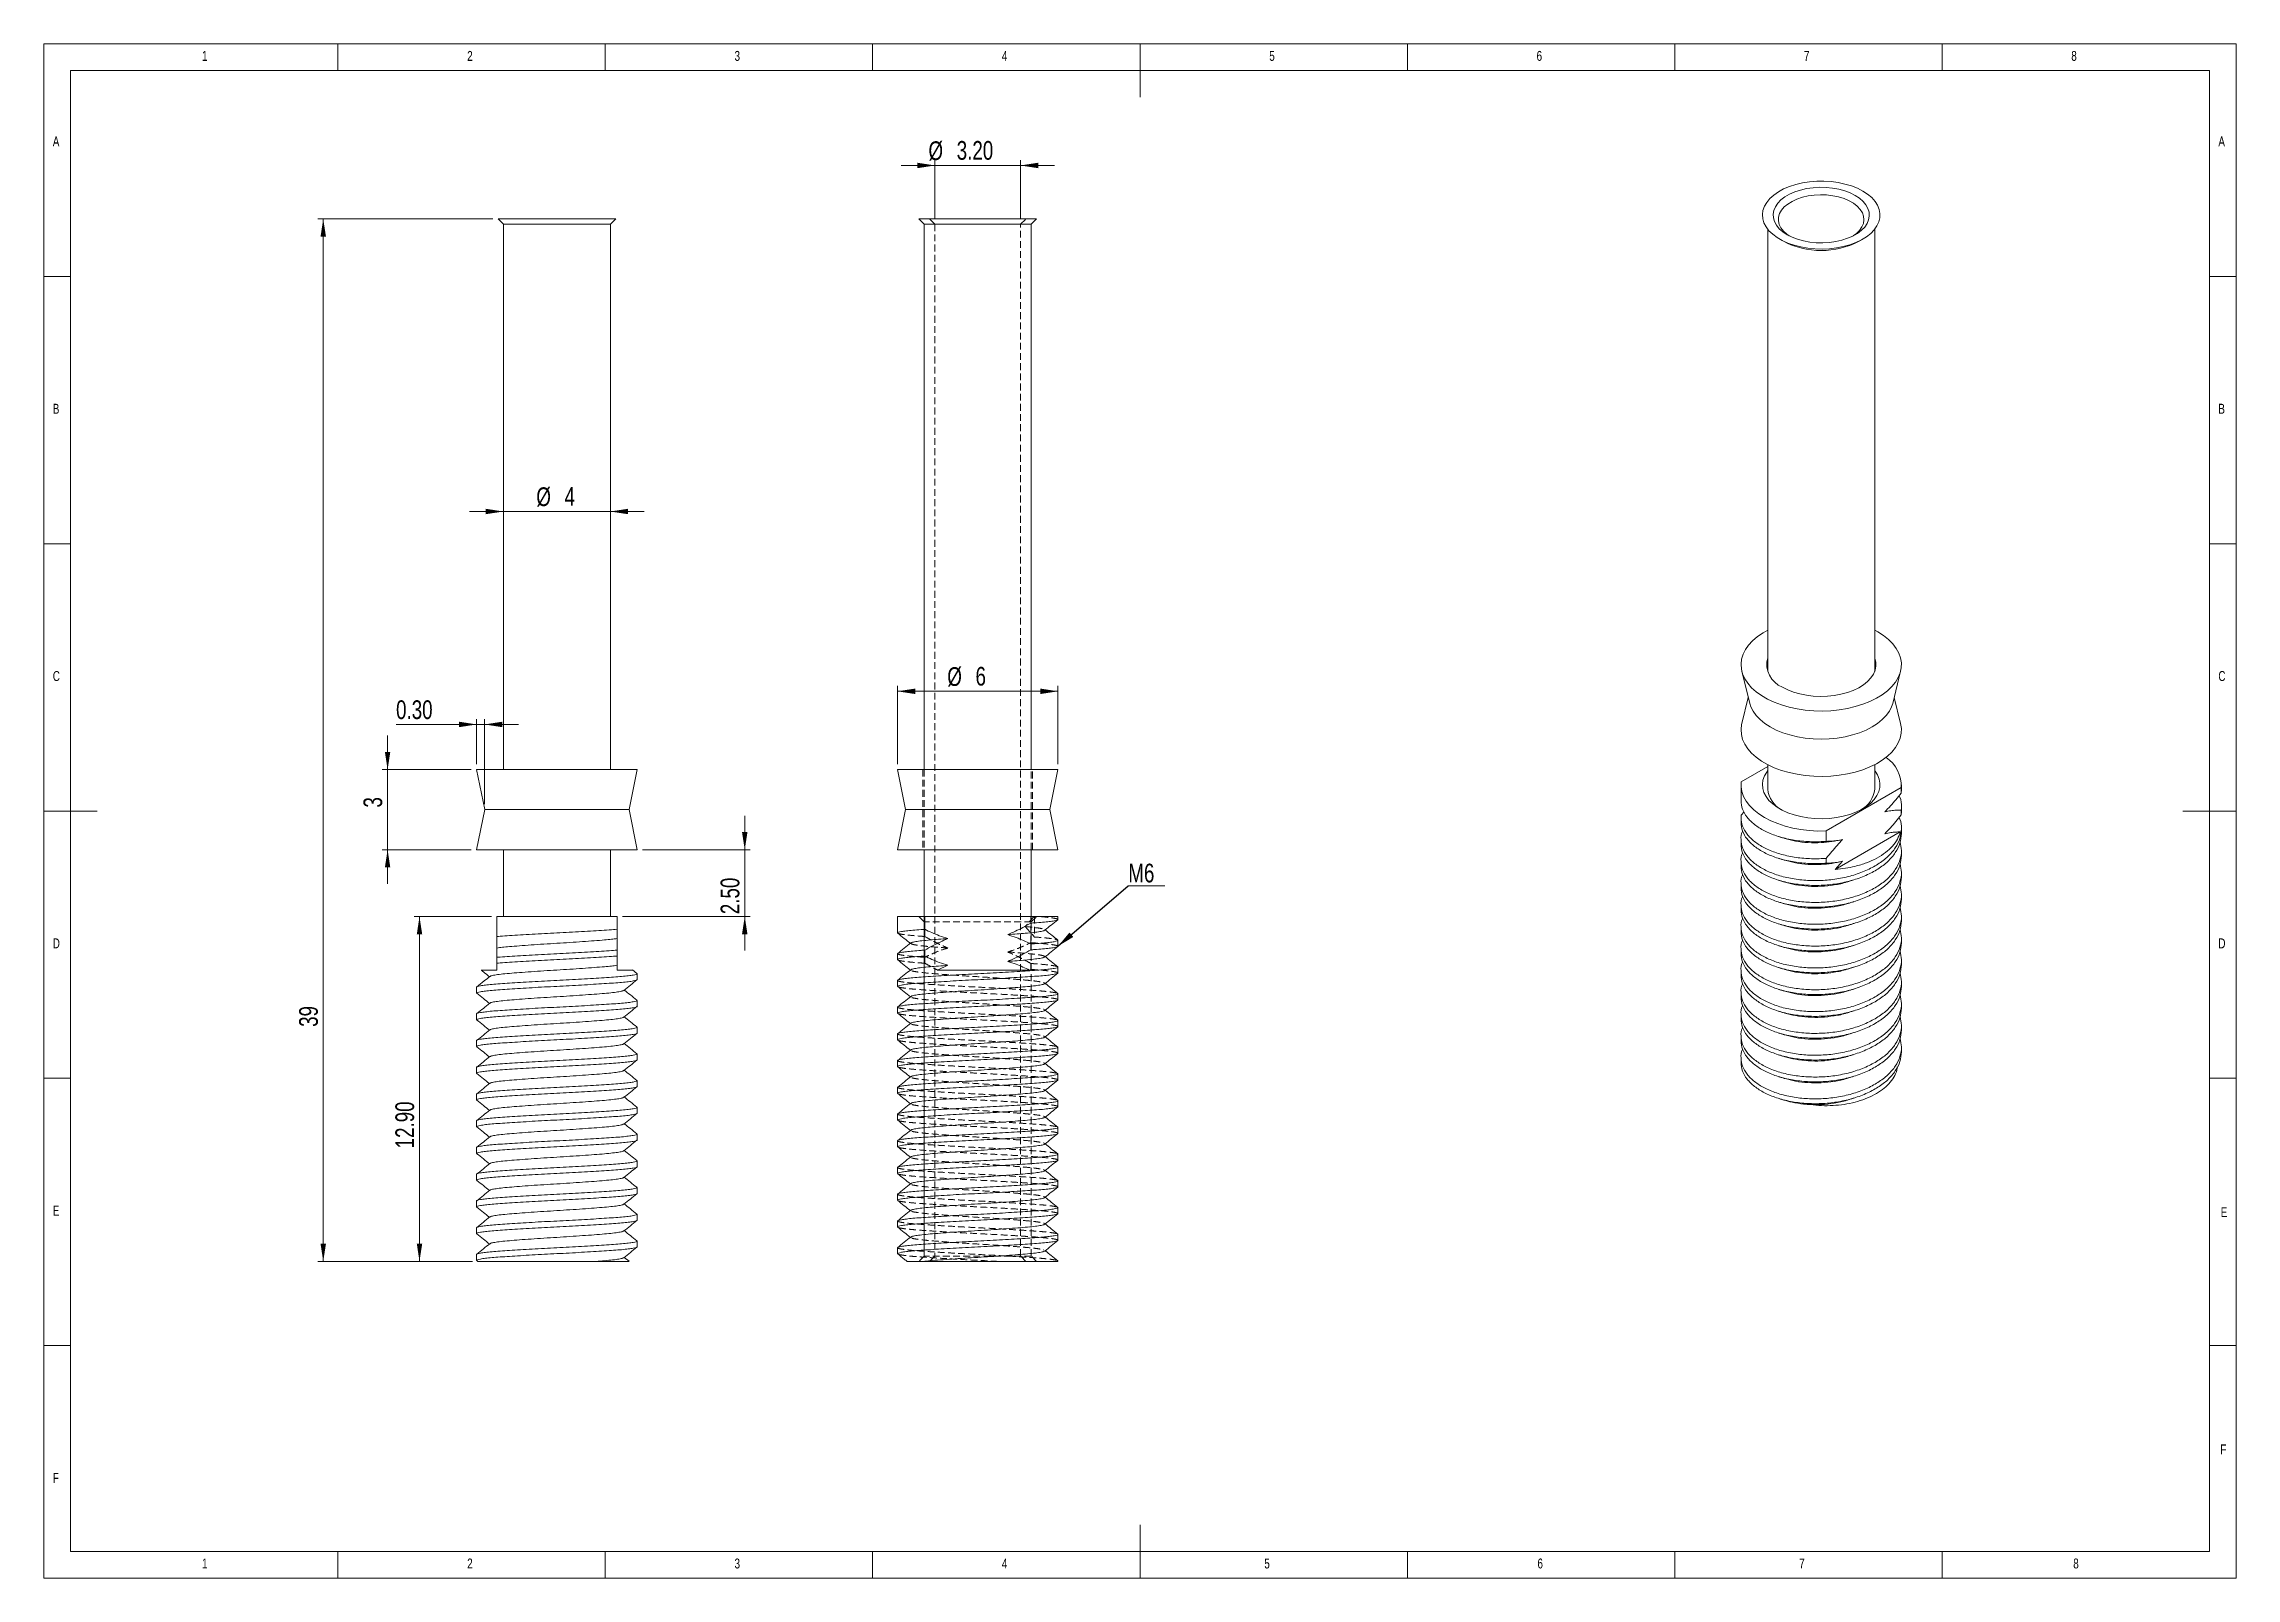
# Model space of a CAD drawing. Header units: millimetres. Extents: x 5 to 415, y 5 to 292.
import ezdxf

# ---------------------------------------------------------------- set-up
doc = ezdxf.new("R2010")
doc.units = ezdxf.units.MM
doc.linetypes.add('HIDDEN', pattern=[1.905, 1.27, -0.635])
doc.styles.add('SLDTEXTSTYLE0', font='TXT', dxfattribs={"width": 0.75})
doc.dimstyles.new('SLDDIMSTYLE0', dxfattribs={"dimtxt": 3.5, "dimasz": 3.302, "dimexe": 0, "dimexo": 0.0625, "dimgap": 0.875, "dimtad": 1, "dimlfac": 0.2, "dimrnd": 1e-09, "dimzin": 4, "dimdsep": 46, "dimtxsty": 'SLDTEXTSTYLE0', "dimsah": 1, "dimcen": 0.09, "dimadec": 0, "dimazin": 1, "dimtfac": 1, "dimtofl": 0, "dimtmove": 0, "dimatfit": 3, "dimfxl": 1, "dimfrac": 2, "dimtolj": 1, "dimtzin": 12, "dimarcsym": 0})
doc.dimstyles.new('SLDDIMSTYLE1', dxfattribs={"dimtxt": 3.5, "dimasz": 3.302, "dimexe": 0, "dimexo": 0.0625, "dimgap": 0.875, "dimtad": 1, "dimlfac": 0.2, "dimrnd": 1e-09, "dimzin": 4, "dimdsep": 46, "dimtxsty": 'SLDTEXTSTYLE0', "dimsah": 1, "dimcen": 0.09, "dimadec": 0, "dimazin": 1, "dimtfac": 1, "dimtmove": 0, "dimatfit": 0, "dimfxl": 1, "dimfrac": 2, "dimtolj": 1, "dimtzin": 12, "dimarcsym": 0})
doc.dimstyles.new('SLDDIMSTYLE2', dxfattribs={"dimtxt": 3.5, "dimasz": 3.302, "dimexe": 0, "dimexo": 0.0625, "dimgap": 0.875, "dimtad": 1, "dimlfac": 0.2, "dimrnd": 1e-09, "dimzin": 12, "dimdsep": 46, "dimtxsty": 'SLDTEXTSTYLE0', "dimsah": 1, "dimcen": 0.09, "dimadec": 0, "dimazin": 3, "dimtfac": 1, "dimtmove": 0, "dimatfit": 0, "dimfxl": 1, "dimfrac": 2, "dimtolj": 1, "dimtzin": 12, "dimarcsym": 0})
doc.dimstyles.new('SLDDIMSTYLE3', dxfattribs={"dimtxt": 3.5, "dimasz": 3.302, "dimexe": 0, "dimexo": 0.0625, "dimgap": 0.875, "dimtad": 1, "dimlfac": 0.2, "dimrnd": 1e-09, "dimzin": 12, "dimdsep": 46, "dimtxsty": 'SLDTEXTSTYLE0', "dimsah": 1, "dimcen": 0.09, "dimadec": 0, "dimazin": 3, "dimtfac": 1, "dimtofl": 0, "dimtmove": 0, "dimatfit": 3, "dimfxl": 1, "dimfrac": 2, "dimtolj": 1, "dimtzin": 12, "dimarcsym": 0})
doc.dimstyles.new('SLDDIMSTYLE4', dxfattribs={"dimtxt": 0, "dimasz": 3.302, "dimexe": 0, "dimexo": 0.0625, "dimgap": 0, "dimtad": 0, "dimtih": 1, "dimtoh": 1, "dimdec": 0, "dimrnd": 1e-09, "dimzin": 0, "dimdsep": 46, "dimtxsty": 'Standard', "dimsah": 1, "dimcen": 0.09, "dimadec": 0, "dimazin": 0, "dimtfac": 3.302, "dimtdec": 0, "dimtofl": 0, "dimtmove": 0, "dimatfit": 3, "dimfxl": 1, "dimfrac": 2, "dimtolj": 1, "dimtzin": 0, "dimarcsym": 0})

msp = doc.modelspace()

# ---------------------------------------------------------------- texts
at = {"color": 7, "linetype": 'Continuous', "lineweight": 0, "char_height": 1.852, "attachment_point": 1, "style": 'SLDTEXTSTYLE0'}
for s, insert in [('1', (34.583, 290.668)), ('2', (84.167, 290.668)), ('3', (134.167, 290.668)), ('4', (184.167, 290.668)), ('5', (234.167, 290.668)), ('6', (284.167, 290.668)), ('7', (334.167, 290.668)), ('8', (384.167, 290.668)), ('A', (6.667, 274.668)), ('A', (411.667, 274.668)), ('B', (6.667, 224.668)), ('B', (411.667, 224.668)), ('C', (6.667, 174.668)), ('C', (411.667, 174.668)), ('D', (6.667, 124.668)), ('D', (411.667, 124.668)), ('E', (6.667, 74.668)), ('E', (412.11, 74.382)), ('F', (412.043, 30.002)), ('F', (6.667, 24.668)), ('1', (34.583, 8.668)), ('2', (84.167, 8.668)), ('3', (134.167, 8.668)), ('4', (184.167, 8.668)), ('5', (233.243, 8.668)), ('6', (284.329, 8.668)), ('7', (333.275, 8.668)), ('8', (384.53, 8.668))]:
    msp.add_mtext(s, dxfattribs=dict(at, insert=insert))

# ---------------------------------------------------------------- blocks, each defined once
blk = doc.blocks.new('_D')
at = {"color": 7, "linetype": 'Continuous', "lineweight": 0}
for p, q in [((88.69, 128.75), (74.25, 128.75)), ((75.25, 128.75), (75.25, 64.25)), ((85.16, 64.25), (74.25, 64.25))]:
    blk.add_line(p, q, dxfattribs=at)
for points in [[(75.25, 128.75), (74.75, 125.45), (75.76, 125.45)], [(75.25, 64.25), (75.76, 67.55), (74.75, 67.55)]]:
    blk.add_solid(points, dxfattribs=at)
at = {"color": 7, "linetype": 'Continuous', "lineweight": 0, "insert": (70.74, 85.39, -9.15), "char_height": 3.5, "attachment_point": 1, "rotation": 90, "style": 'SLDTEXTSTYLE0'}
blk.add_mtext('12.90', dxfattribs=at)
blk = doc.blocks.new('_D_1')
at = {"color": 7, "linetype": 'Continuous', "lineweight": 0}
for p, q in [((136.08, 141.25), (136.08, 147.6)), ((116.94, 141.25), (137.08, 141.25)), ((136.08, 141.25), (136.08, 128.75)), ((113.19, 128.75), (137.08, 128.75)), ((136.08, 128.75), (136.08, 122.4))]:
    blk.add_line(p, q, dxfattribs=at)
for points in [[(136.08, 141.25), (136.59, 144.55), (135.57, 144.55)], [(136.08, 128.75), (135.57, 125.45), (136.59, 125.45)]]:
    blk.add_solid(points, dxfattribs=at)
at = {"color": 7, "linetype": 'Continuous', "lineweight": 0, "insert": (131.57, 129.2, -9.15), "char_height": 3.5, "attachment_point": 1, "rotation": 90, "style": 'SLDTEXTSTYLE0'}
blk.add_mtext('2.50', dxfattribs=at)
blk = doc.blocks.new('_D_2')
at = {"color": 7, "linetype": 'Continuous', "lineweight": 0}
for p, q in [((69.29, 156.25), (69.29, 162.6)), ((84.94, 156.25), (68.29, 156.25)), ((69.29, 141.25), (69.29, 156.25)), ((84.94, 141.25), (68.29, 141.25)), ((69.29, 141.25), (69.29, 134.9))]:
    blk.add_line(p, q, dxfattribs=at)
for points in [[(69.29, 156.25), (69.79, 159.55), (68.78, 159.55)], [(69.29, 141.25), (68.78, 137.95), (69.79, 137.95)]]:
    blk.add_solid(points, dxfattribs=at)
at = {"color": 7, "linetype": 'Continuous', "lineweight": 0, "insert": (64.77, 149.14, -9.15), "char_height": 3.5, "attachment_point": 1, "rotation": 90, "style": 'SLDTEXTSTYLE0'}
blk.add_mtext('3', dxfattribs=at)
blk = doc.blocks.new('_D_3')
at = {"color": 7, "linetype": 'Continuous', "lineweight": 0}
for p, q in [((85.94, 164.69), (70.87, 164.69)), ((85.94, 157.25), (85.94, 165.69)), ((85.94, 164.69), (87.44, 164.69)), ((87.44, 149.75), (87.44, 165.69)), ((87.44, 164.69), (93.79, 164.69))]:
    blk.add_line(p, q, dxfattribs=at)
for points in [[(85.94, 164.69), (82.64, 165.2), (82.64, 164.18)], [(87.44, 164.69), (90.75, 164.18), (90.75, 165.2)]]:
    blk.add_solid(points, dxfattribs=at)
at = {"color": 7, "linetype": 'Continuous', "lineweight": 0, "insert": (70.87, 169.2, -9.15), "char_height": 3.5, "attachment_point": 1, "style": 'SLDTEXTSTYLE0'}
blk.add_mtext('0.30', dxfattribs=at)
blk = doc.blocks.new('_D_4')
at = {"color": 7, "linetype": 'Continuous', "lineweight": 0}
for p, q in [((90.94, 204.52), (84.59, 204.52)), ((110.94, 204.52), (90.94, 204.52)), ((110.94, 204.52), (117.29, 204.52))]:
    blk.add_line(p, q, dxfattribs=at)
for points in [[(90.94, 204.52), (87.64, 205.03), (87.64, 204.02)], [(110.94, 204.52), (114.25, 204.02), (114.25, 205.03)]]:
    blk.add_solid(points, dxfattribs=at)
at = {"color": 7, "linetype": 'Continuous', "lineweight": 0, "char_height": 3.5, "attachment_point": 1, "style": 'SLDTEXTSTYLE0'}
for s, insert in [('%%c', (97.1, 209.04, -9.15)), ('4', (102.38, 209.09, -9.15))]:
    blk.add_mtext(s, dxfattribs=dict(at, insert=insert))
blk = doc.blocks.new('_D_5')
at = {"color": 7, "linetype": 'Continuous', "lineweight": 0}
for p, q in [((88.94, 259.25), (56.25, 259.25)), ((57.25, 259.25), (57.25, 64.25)), ((85.16, 64.25), (56.25, 64.25))]:
    blk.add_line(p, q, dxfattribs=at)
for points in [[(57.25, 259.25), (56.75, 255.95), (57.76, 255.95)], [(57.25, 64.25), (57.76, 67.55), (56.75, 67.55)]]:
    blk.add_solid(points, dxfattribs=at)
at = {"color": 7, "linetype": 'Continuous', "lineweight": 0, "insert": (52.74, 108.12, -9.15), "char_height": 3.5, "attachment_point": 1, "rotation": 90, "style": 'SLDTEXTSTYLE0'}
blk.add_mtext('39', dxfattribs=at)
blk = doc.blocks.new('_D_6')
at = {"color": 7, "linetype": 'Continuous', "lineweight": 0}
for p, q in [((171.66, 269.25), (165.31, 269.25)), ((171.66, 259.25), (171.66, 270.25)), ((171.66, 269.25), (187.66, 269.25)), ((187.66, 259.25), (187.66, 270.25)), ((187.66, 269.25), (194.01, 269.25))]:
    blk.add_line(p, q, dxfattribs=at)
for points in [[(171.66, 269.25), (168.36, 269.76), (168.36, 268.74)], [(187.66, 269.25), (190.96, 268.74), (190.96, 269.76)]]:
    blk.add_solid(points, dxfattribs=at)
at = {"color": 7, "linetype": 'Continuous', "lineweight": 0, "char_height": 3.5, "attachment_point": 1, "style": 'SLDTEXTSTYLE0'}
for s, insert in [('%%c', (170.44, 273.76, 18.04)), ('3.20', (175.72, 273.82, 18.04))]:
    blk.add_mtext(s, dxfattribs=dict(at, insert=insert))
blk = doc.blocks.new('_D_7')
at = {"color": 7, "linetype": 'Continuous', "lineweight": 0}
for p, q in [((164.66, 157.25), (164.66, 171.89)), ((194.66, 170.89), (164.66, 170.89)), ((194.66, 157.25), (194.66, 171.89))]:
    blk.add_line(p, q, dxfattribs=at)
for points in [[(164.66, 170.89), (167.96, 170.38), (167.96, 171.4)], [(194.66, 170.89), (191.36, 171.4), (191.36, 170.38)]]:
    blk.add_solid(points, dxfattribs=at)
at = {"color": 7, "linetype": 'Continuous', "lineweight": 0, "char_height": 3.5, "attachment_point": 1, "style": 'SLDTEXTSTYLE0'}
for s, insert in [('%%c', (173.96, 175.4, 18.04)), ('6', (179.24, 175.46, 18.04))]:
    blk.add_mtext(s, dxfattribs=dict(at, insert=insert))
blk = doc.blocks.new('SW_NOTE_0')
at = {"color": 0, "linetype": 'Continuous', "lineweight": 0}
for p, q in [((0, 0), (6.86, 0)), ((6.86, 0), (0, 0)), ((0, 0), (6.86, 0)), ((6.86, 0), (0, 0)), ((0, 0), (6.86, 0)), ((6.86, 0), (0, 0))]:
    blk.add_line(p, q, dxfattribs=at)
at = {"color": 0, "linetype": 'Continuous', "lineweight": 0, "insert": (0.01, 4.15), "char_height": 3.5, "attachment_point": 1, "style": 'SLDTEXTSTYLE0'}
blk.add_mtext('M6', dxfattribs=at)

# ---------------------------------------------------------------- dimensions: what is measured, and where the dimension line sits
at = {"color": 7, "linetype": 'Continuous', "lineweight": 0}
for base, p1, p2, dimstyle, picture, middle in [((187.66, 269.253), (171.66, 258.253), (187.66, 258.253), 'SLDDIMSTYLE1', '_D_6', (179.028, 269.253)), ((90.944, 204.524), (110.944, 258.253), (90.944, 258.253), 'SLDDIMSTYLE2', '_D_4', (102.451, 204.524)), ((164.66, 170.891), (194.66, 156.253), (164.66, 156.253), 'SLDDIMSTYLE3', '_D_7', (179.317, 170.891))]:
    dim = msp.add_linear_dim(base=base, p1=p1, p2=p2, text='%%c<>', dimstyle=dimstyle, dxfattribs=at)
    dim.commit()
    dim.dimension.update_dxf_attribs({"geometry": picture, "text_midpoint": middle, "dimtype": 160})
for base, p1, p2, dimstyle, picture, middle in [((57.254, 64.253), (89.944, 259.253), (86.16, 64.253), 'SLDDIMSTYLE3', '_D_5', (57.254, 112.127)), ((69.287, 156.253), (85.944, 141.253), (85.944, 156.253), 'SLDDIMSTYLE2', '_D_2', (69.287, 151.851)), ((136.079, 128.753), (115.944, 141.253), (112.194, 128.753), 'SLDDIMSTYLE1', '_D_1', (136.079, 135.151)), ((75.254, 64.253), (89.694, 128.753), (86.16, 64.253), 'SLDDIMSTYLE0', '_D', (75.254, 92.634))]:
    dim = msp.add_linear_dim(base=base, p1=p1, p2=p2, angle=90, dimstyle=dimstyle, dxfattribs=at)
    dim.commit()
    dim.dimension.update_dxf_attribs({"geometry": picture, "text_midpoint": middle, "dimtype": 160})
dim = msp.add_linear_dim(base=(87.444, 164.693), p1=(85.944, 156.253), p2=(87.444, 148.753), dimstyle='SLDDIMSTYLE1', dxfattribs=at)
dim.commit()
dim.dimension.update_dxf_attribs({"geometry": '_D_3', "text_midpoint": (76.816, 164.693), "dimtype": 160})

# ---------------------------------------------------------------- linework, layer by layer
at = {"color": 7, "linetype": 'Continuous', "lineweight": 0}
for p, q in [((415, 292), (5, 292)), ((5, 292), (5, 5)), ((60, 287), (60, 292)), ((110, 292), (110, 287)), ((160, 287), (160, 292)), ((210, 292), (210, 282)), ((260, 287), (260, 292)), ((310, 292), (310, 287)), ((360, 287), (360, 292)), ((415, 5), (415, 292)), ((410, 287), (10, 287)), ((10, 287), (10, 10)), ((410, 287), (410, 10)), ((10, 248.5), (5, 248.5)), ((415, 248.5), (410, 248.5)), ((5, 198.5), (10, 198.5)), ((410, 198.5), (415, 198.5)), ((5, 148.5), (15, 148.5)), ((415, 148.5), (405, 148.5)), ((5, 98.5), (10, 98.5)), ((410, 98.5), (415, 98.5)), ((10, 48.5), (5, 48.5)), ((410, 48.5), (415, 48.5)), ((210, 5), (210, 15)), ((10, 10), (410, 10)), ((60, 5), (60, 10)), ((110, 10), (110, 5)), ((160, 5), (160, 10)), ((260, 10), (260, 5)), ((310, 10), (310, 5)), ((360, 10), (360, 5)), ((5, 5), (415, 5))]:
    msp.add_line(p, q, dxfattribs=at)
at = {"color": 7, "linetype": 'Continuous', "lineweight": 15}
for p, q in [((89.944, 259.253), (90.944, 258.253)), ((111.944, 259.253), (89.944, 259.253)), ((110.944, 258.253), (111.944, 259.253)), ((168.66, 259.253), (169.66, 258.253)), ((190.66, 259.253), (168.66, 259.253)), ((189.66, 258.253), (190.66, 259.253)), ((90.944, 258.253), (90.944, 156.253)), ((90.944, 258.253), (100.944, 258.253)), ((100.944, 258.253), (110.944, 258.253)), ((110.944, 156.253), (110.944, 258.253)), ((169.66, 258.253), (169.66, 156.253)), ((169.66, 258.253), (189.66, 258.253)), ((189.66, 156.253), (189.66, 258.253)), ((327.398, 257.322), (327.398, 174.564)), ((329.619, 255.478), (330.326, 255.069)), ((344.471, 255.069), (345.178, 255.478)), ((347.398, 174.564), (347.398, 257.322)), ((322.549, 174.639), (324.034, 168.637)), ((350.763, 168.637), (352.248, 174.639)), ((323.761, 169.739), (322.549, 164.84)), ((352.248, 164.84), (351.035, 169.739)), ((85.944, 156.253), (87.444, 148.753)), ((115.944, 156.253), (85.944, 156.253)), ((114.444, 148.753), (115.944, 156.253)), ((164.66, 156.253), (166.16, 148.753)), ((194.66, 156.253), (164.66, 156.253)), ((193.16, 148.753), (194.66, 156.253)), ((327.398, 156.82), (322.428, 153.951)), ((327.398, 157.161), (327.398, 152.592)), ((347.398, 152.592), (347.398, 157.161)), ((322.398, 153.408), (322.398, 150.367)), ((338.338, 144.766), (352.369, 152.866)), ((352.369, 152.866), (352.369, 151.866)), ((352.369, 151.866), (352.398, 152.447)), ((352.398, 152.408), (352.398, 153.408)), ((87.444, 148.753), (85.944, 141.253)), ((114.444, 148.753), (87.444, 148.753)), ((115.944, 141.253), (114.444, 148.753)), ((166.16, 148.753), (164.66, 141.253)), ((193.16, 148.753), (166.16, 148.753)), ((194.66, 141.253), (193.16, 148.753)), ((322.976, 148.339), (322.428, 147.728)), ((352.369, 148.685), (352.369, 147.783)), ((352.369, 147.783), (352.398, 148.365)), ((352.398, 148.325), (352.398, 149.266)), ((322.398, 147.225), (322.398, 146.284)), ((338.338, 142.823), (338.338, 144.766)), ((340.029, 137.577), (352.193, 144.6)), ((352.398, 144.282), (352.398, 145.184)), ((115.944, 141.253), (85.944, 141.253)), ((90.944, 141.253), (90.944, 128.753)), ((110.944, 128.753), (110.944, 141.253)), ((194.66, 141.253), (164.66, 141.253)), ((169.66, 141.253), (169.66, 128.753)), ((189.66, 128.753), (189.66, 141.253)), ((322.398, 143.142), (322.398, 142.24)), ((338.338, 138.741), (338.338, 139.642)), ((352.398, 140.199), (352.398, 141.101)), ((322.398, 139.06), (322.398, 138.158)), ((340.029, 137.577), (341.396, 139.086)), ((352.398, 136.116), (352.398, 137.018)), ((322.398, 134.977), (322.398, 134.075)), ((352.398, 132.034), (352.398, 132.936)), ((112.194, 128.753), (89.694, 128.753)), ((89.694, 128.753), (89.694, 125.028)), ((112.194, 126.373), (112.194, 128.753)), ((164.66, 128.753), (164.66, 125.7)), ((169.738, 128.753), (164.66, 128.753)), ((169.738, 126.373), (169.738, 128.753)), ((169.738, 128.753), (189.582, 128.753)), ((194.66, 128.753), (189.582, 128.753)), ((189.582, 128.753), (189.582, 127.528)), ((194.66, 128.2), (194.66, 128.753)), ((322.398, 130.894), (322.398, 129.992)), ((352.398, 127.951), (352.398, 128.853)), ((189.582, 123.632), (189.582, 122.528)), ((194.66, 123.2), (194.66, 124.305)), ((322.398, 126.811), (322.398, 125.91)), ((352.398, 123.868), (352.398, 124.77)), ((89.694, 121.132), (89.694, 120.028)), ((112.194, 121.373), (112.194, 122.478)), ((112.194, 118.753), (112.194, 119.634)), ((164.66, 121.805), (164.66, 120.7)), ((169.738, 121.373), (169.738, 122.478)), ((172.13, 118.753), (174.063, 119.634)), ((194.66, 118.2), (194.66, 119.305)), ((322.398, 122.729), (322.398, 121.827)), ((352.398, 119.786), (352.398, 120.687)), ((85.944, 115.555), (85.944, 114.45)), ((115.914, 118.103), (115.085, 118.767)), ((115.944, 116.95), (115.944, 118.055)), ((164.66, 116.805), (164.66, 115.7)), ((322.398, 118.646), (322.398, 117.744)), ((352.398, 115.703), (352.398, 116.605)), ((115.944, 111.95), (115.944, 113.055)), ((164.66, 111.805), (164.66, 110.7)), ((194.66, 113.2), (194.66, 114.305)), ((322.398, 114.563), (322.398, 113.662)), ((352.398, 111.62), (352.398, 112.522)), ((85.944, 110.555), (85.944, 109.45)), ((115.944, 106.95), (115.944, 108.055)), ((164.66, 106.805), (164.66, 105.7)), ((194.66, 108.2), (194.66, 109.305)), ((322.398, 110.481), (322.398, 109.579)), ((352.398, 107.537), (352.398, 108.439)), ((85.944, 105.555), (85.944, 104.45)), ((115.944, 101.95), (115.944, 103.055)), ((194.66, 103.2), (194.66, 104.305)), ((322.398, 106.398), (322.398, 105.496)), ((352.398, 103.455), (352.398, 104.357)), ((85.944, 100.555), (85.944, 99.45)), ((164.66, 101.805), (164.66, 100.7)), ((194.66, 98.2), (194.66, 99.305)), ((322.398, 102.315), (322.398, 101.413)), ((85.944, 95.555), (85.944, 94.45)), ((115.944, 96.95), (115.944, 98.055)), ((164.66, 96.805), (164.66, 95.7)), ((194.66, 93.2), (194.66, 94.305)), ((85.944, 90.555), (85.944, 89.45)), ((115.944, 91.95), (115.944, 93.055)), ((164.66, 91.805), (164.66, 90.7)), ((115.944, 86.95), (115.944, 88.055)), ((164.66, 86.805), (164.66, 85.7)), ((194.66, 88.2), (194.66, 89.305)), ((85.944, 85.555), (85.944, 84.45)), ((115.944, 81.95), (115.944, 83.055)), ((194.66, 83.2), (194.66, 84.305)), ((85.944, 80.555), (85.944, 79.45)), ((115.944, 76.95), (115.944, 78.055)), ((164.66, 81.805), (164.66, 80.7)), ((194.66, 78.2), (194.66, 79.305)), ((85.944, 75.555), (85.944, 74.45)), ((164.66, 76.805), (164.66, 75.7)), ((194.66, 73.2), (194.66, 74.305)), ((85.944, 70.555), (85.944, 69.45)), ((115.944, 71.95), (115.944, 73.055)), ((164.66, 71.805), (164.66, 70.7)), ((115.944, 66.95), (115.944, 68.055)), ((164.66, 66.805), (164.66, 65.7)), ((194.66, 68.2), (194.66, 69.305)), ((85.944, 65.555), (85.944, 64.45)), ((85.99, 64.39), (86.178, 64.239)), ((114.464, 64.265), (113.545, 65.003)), ((169.263, 64.253), (168.673, 64.253))]:
    msp.add_line(p, q, dxfattribs=at)
at = {"color": 7, "linetype": 'HIDDEN', "lineweight": 0}
for p, q in [((170.66, 259.253), (171.66, 258.253)), ((187.66, 258.253), (188.66, 259.253)), ((171.66, 258.253), (171.66, 65.253)), ((187.66, 65.253), (187.66, 258.253)), ((169.41, 156.253), (169.41, 141.253)), ((169.66, 156.253), (169.66, 141.253)), ((189.66, 141.253), (189.66, 156.253)), ((189.91, 141.253), (189.91, 156.253)), ((168.66, 128.753), (169.66, 127.753)), ((169.66, 128.753), (169.66, 65.24)), ((189.66, 127.753), (169.66, 127.753)), ((169.66, 127.753), (169.66, 65.253)), ((190.202, 128.753), (188.545, 126.878)), ((189.582, 123.873), (189.582, 127.528)), ((189.66, 65.24), (189.66, 128.753)), ((189.66, 127.753), (190.66, 128.753)), ((189.66, 65.253), (189.66, 127.753)), ((190.267, 128.753), (190.267, 124.93)), ((167.058, 123.753), (167.131, 123.695)), ((169.738, 126.373), (169.738, 125.028)), ((188.545, 126.878), (190.267, 124.93)), ((192.261, 126.253), (192.181, 126.317)), ((169.738, 121.132), (169.738, 120.028)), ((189.582, 118.873), (189.582, 119.978)), ((192.262, 121.253), (192.186, 121.313)), ((167.058, 118.753), (167.132, 118.694)), ((189.333, 118.753), (189.582, 118.873)), ((192.262, 116.253), (192.188, 116.312)), ((167.058, 113.753), (167.132, 113.694)), ((192.262, 111.253), (192.189, 111.311)), ((167.058, 108.753), (167.132, 108.694)), ((167.058, 103.753), (167.132, 103.694)), ((192.262, 106.253), (192.189, 106.311)), ((167.058, 98.753), (167.132, 98.694)), ((192.262, 101.253), (192.189, 101.311)), ((192.262, 96.253), (192.189, 96.311)), ((167.058, 93.753), (167.132, 93.694)), ((192.262, 91.253), (192.188, 91.312)), ((167.058, 88.753), (167.132, 88.694)), ((192.262, 86.253), (192.188, 86.312)), ((167.058, 83.753), (167.132, 83.694)), ((167.058, 78.753), (167.131, 78.694)), ((192.262, 81.253), (192.188, 81.311)), ((192.262, 76.253), (192.189, 76.311)), ((167.058, 73.753), (167.131, 73.694)), ((192.262, 71.253), (192.188, 71.311)), ((167.058, 68.753), (167.131, 68.695)), ((192.262, 66.253), (192.186, 66.313)), ((169.66, 65.253), (168.66, 64.253)), ((169.66, 65.24), (168.673, 64.253)), ((189.66, 65.253), (169.66, 65.253)), ((189.66, 65.24), (169.66, 65.24)), ((171.66, 65.253), (170.66, 64.253)), ((188.66, 64.253), (187.66, 65.253)), ((190.66, 64.253), (189.66, 65.253)), ((190.647, 64.253), (189.66, 65.24))]:
    msp.add_line(p, q, dxfattribs=at)
at = {"color": 7, "linetype": 'Continuous', "lineweight": 15, "flags": 128}
for points in [[(345.177, 264.457), (346.073, 263.871), (346.839, 263.226), (347.461, 262.532), (347.931, 261.799), (348.241, 261.038), (348.387, 260.26), (348.366, 259.479), (348.179, 258.704), (347.828, 257.949), (347.319, 257.224), (346.66, 256.541), (345.861, 255.91), (344.933, 255.341), (343.891, 254.841), (342.751, 254.419), (341.529, 254.082), (340.245, 253.833), (338.918, 253.678), (337.568, 253.618), (336.215, 253.654), (334.88, 253.786), (333.583, 254.011), (332.344, 254.327), (331.182, 254.728), (330.114, 255.209), (329.156, 255.762), (328.323, 256.378), (327.628, 257.049), (327.081, 257.765), (326.691, 258.513), (326.462, 259.284), (326.4, 260.065), (326.504, 260.844), (326.773, 261.611), (327.204, 262.352), (327.788, 263.057), (328.519, 263.715), (329.384, 264.317), (330.371, 264.852), (331.464, 265.314), (332.647, 265.694), (333.903, 265.988), (335.211, 266.19), (336.552, 266.298), (337.906, 266.31), (339.253, 266.226), (340.571, 266.047), (341.841, 265.776), (343.044, 265.417), (344.162, 264.975), (345.177, 264.457)], [(331.034, 256.293), (330.227, 256.828), (329.553, 257.421), (329.026, 258.061), (328.654, 258.737), (328.446, 259.436), (328.404, 260.144), (328.529, 260.85), (328.82, 261.539), (329.271, 262.198), (329.873, 262.817), (330.615, 263.382), (331.483, 263.883), (332.462, 264.312), (333.533, 264.659), (334.676, 264.919), (335.869, 265.087), (337.091, 265.16), (338.319, 265.135), (339.529, 265.015), (340.7, 264.8), (341.809, 264.496), (342.836, 264.107), (343.762, 263.641), (344.57, 263.106), (345.243, 262.513), (345.771, 261.873), (346.142, 261.197), (346.351, 260.498), (346.393, 259.79), (346.267, 259.084), (345.977, 258.395), (345.526, 257.736), (344.924, 257.118), (344.182, 256.552), (343.313, 256.051), (342.334, 255.623), (341.264, 255.275), (340.121, 255.015), (338.928, 254.847), (337.706, 254.774), (336.478, 254.799), (335.267, 254.919), (334.097, 255.134), (332.987, 255.438), (331.96, 255.827), (331.034, 256.293)], [(343.389, 256.09), (343.989, 256.532), (344.579, 257.114), (345.016, 257.739), (345.29, 258.395), (345.397, 259.066), (345.333, 259.739), (345.1, 260.4), (344.703, 261.034), (344.15, 261.628), (343.453, 262.169), (342.627, 262.646), (341.69, 263.048), (340.661, 263.367), (339.563, 263.597), (338.418, 263.731), (337.252, 263.768), (336.089, 263.707), (334.954, 263.548), (333.871, 263.296), (332.863, 262.955), (331.952, 262.533), (331.157, 262.039), (330.495, 261.484), (329.98, 260.879), (329.623, 260.237), (329.432, 259.572), (329.41, 258.898), (329.559, 258.229), (329.875, 257.58), (330.352, 256.964), (330.978, 256.395), (331.408, 256.09)], [(347.398, 182.318), (348.005, 181.986), (349.072, 181.301), (350.007, 180.554), (350.799, 179.753), (351.44, 178.909), (351.921, 178.03), (352.238, 177.127), (352.386, 176.209), (352.365, 175.287), (352.174, 174.372), (351.816, 173.474), (351.294, 172.603), (350.615, 171.769), (349.787, 170.981), (348.817, 170.248), (347.719, 169.579), (346.503, 168.982), (345.185, 168.462), (343.778, 168.026), (342.299, 167.679), (340.764, 167.425), (339.191, 167.266), (337.598, 167.205), (336.003, 167.242), (334.423, 167.376), (332.877, 167.607), (331.383, 167.931), (329.956, 168.345), (328.614, 168.844), (327.371, 169.423), (326.242, 170.075), (325.24, 170.792), (324.375, 171.567), (323.658, 172.391), (323.096, 173.253), (322.696, 174.146), (322.463, 175.058), (322.4, 175.979), (322.506, 176.898), (322.781, 177.806), (323.221, 178.692), (323.823, 179.546), (324.578, 180.358), (325.478, 181.12), (326.513, 181.821), (327.398, 182.318)], [(330.15, 171.679), (331.137, 171.179), (332.226, 170.755), (333.4, 170.415), (334.64, 170.164), (335.925, 170.008), (337.234, 169.947), (338.546, 169.983), (339.839, 170.116), (341.092, 170.344), (342.284, 170.662), (343.397, 171.065), (344.41, 171.547), (345.309, 172.1), (346.077, 172.715), (346.703, 173.382), (347.177, 174.089), (347.489, 174.825), (347.636, 175.579), (347.615, 176.337), (347.427, 177.087), (347.398, 177.162)], [(350.763, 168.637), (350.56, 168.005), (350.141, 167.165), (349.561, 166.358), (348.829, 165.593), (347.953, 164.88), (346.944, 164.229), (345.815, 163.646), (344.581, 163.14), (343.256, 162.718), (341.857, 162.383), (340.402, 162.141), (338.91, 161.995), (337.398, 161.946), (335.887, 161.995), (334.394, 162.141), (332.94, 162.383), (331.541, 162.718), (330.216, 163.14), (328.981, 163.646), (327.852, 164.229), (326.844, 164.88), (325.968, 165.593), (325.235, 166.358), (324.656, 167.165), (324.237, 168.005), (324.034, 168.637)], [(352.248, 164.84), (352.386, 163.961), (352.365, 163.039), (352.174, 162.124), (351.816, 161.226), (351.294, 160.355), (350.615, 159.521), (349.787, 158.733), (348.817, 158), (347.719, 157.331), (346.503, 156.734), (345.185, 156.214), (343.778, 155.778), (342.299, 155.431), (340.764, 155.177), (339.191, 155.018), (337.598, 154.957), (336.003, 154.993), (334.423, 155.128), (332.877, 155.359), (331.383, 155.683), (329.956, 156.097), (328.614, 156.596), (327.371, 157.175), (326.242, 157.827), (325.24, 158.544), (324.375, 159.319), (323.658, 160.142), (323.096, 161.005), (322.696, 161.898), (322.463, 162.81), (322.4, 163.731), (322.506, 164.65), (322.549, 164.84)], [(347.398, 156.054), (347.461, 155.973), (347.931, 155.24), (348.241, 154.479), (348.387, 153.702), (348.366, 152.92), (348.179, 152.146), (347.828, 151.39), (347.319, 150.666), (346.66, 149.983), (345.861, 149.352), (344.933, 148.782), (343.891, 148.283), (342.751, 147.861), (341.529, 147.523), (340.245, 147.275), (338.918, 147.119), (337.568, 147.059), (336.215, 147.095), (334.88, 147.227), (333.583, 147.453), (332.344, 147.768), (331.182, 148.17), (330.114, 148.65), (329.156, 149.203), (328.323, 149.82), (327.628, 150.491), (327.081, 151.206), (326.691, 151.955), (326.462, 152.725), (326.4, 153.506), (326.504, 154.286), (326.773, 155.052), (327.204, 155.793), (327.398, 156.054)], [(338.338, 144.766), (336.748, 144.757), (335.166, 144.846), (333.609, 145.03), (332.095, 145.308), (330.64, 145.678), (329.261, 146.134), (327.974, 146.672), (326.792, 147.285), (325.729, 147.968), (324.797, 148.711), (324.007, 149.507), (323.367, 150.347), (322.885, 151.221), (322.565, 152.12), (322.412, 153.033), (322.428, 153.951)]]:
    msp.add_lwpolyline(points, dxfattribs=at)
at = {"color": 7, "linetype": 'Continuous', "lineweight": 15}
for centre, radius, start, end in [((337.398, 268.587), 15.256, 242.38837, 297.617), ((331.794, 175.936), 4.563, 164.41773, 248.89048), ((345.938, 153.161), 6.437, 357.37815, 56.23129), ((332.295, 153.06), 4.919, 185.4605, 242.04746), ((342.501, 153.06), 4.919, 297.95254, 354.5395)]:
    msp.add_arc(centre, radius, start, end, dxfattribs=at)
for points, knots in [([(352.369, 151.866), (352.022, 151.443), (351.351, 150.625), (350.334, 149.443), (349.652, 148.708), (349.311, 148.34)], [0, 0, 0, 0, 0.34799724, 0.67369268, 1, 1, 1, 1]), ([(338.338, 139.642), (338.025, 139.622), (336.742, 139.536), (334.462, 139.575), (331.621, 139.937), (329.003, 140.616), (326.725, 141.574), (324.851, 142.765), (323.448, 144.145), (322.593, 145.653), (322.359, 146.873), (322.414, 147.56), (322.428, 147.728)], [0, 0, 0, 0, 0.03699083, 0.15161385, 0.26849542, 0.38537698, 0.5, 0.61462302, 0.73150458, 0.84838615, 0.96300917, 1, 1, 1, 1]), ([(322.398, 150.406), (322.453, 149.886), (322.564, 148.835), (323.456, 147.325), (324.849, 145.946), (326.725, 144.754), (329.003, 143.796), (331.621, 143.118), (334.462, 142.756), (336.742, 142.717), (338.025, 142.802), (338.338, 142.823)], [0, 0, 0, 0, 0.1190259, 0.2403971, 0.3617683, 0.4807941, 0.59982, 0.7211912, 0.8425624, 0.9615883, 1, 1, 1, 1]), ([(349.311, 148.34), (349.688, 148.416), (350.4, 148.56), (351.417, 148.659), (352.051, 148.676), (352.369, 148.685)], [0, 0, 0, 0, 0.3608198, 0.6800415, 1, 1, 1, 1]), ([(352.369, 147.783), (352.022, 147.36), (351.351, 146.542), (350.334, 145.361), (349.652, 144.625), (349.311, 144.257)], [0, 0, 0, 0, 0.3479972, 0.6736927, 1, 1, 1, 1]), ([(351.964, 151.376), (352.017, 151.272), (352.363, 150.591), (352.43, 149.671), (352.381, 148.878), (352.369, 148.685)], [0, 0, 0, 0, 0.1198275, 0.785255, 1, 1, 1, 1]), ([(351.964, 147.294), (352.017, 147.19), (352.363, 146.508), (352.462, 145.179), (352.215, 143.367), (351.345, 141.593), (349.946, 139.95), (348.072, 138.512), (345.794, 137.307), (343.176, 136.365), (340.334, 135.738), (337.398, 135.449), (334.463, 135.491), (331.62, 135.855), (329.003, 136.533), (326.725, 137.491), (324.85, 138.683), (323.452, 140.061), (322.579, 141.573), (322.345, 143.136), (322.406, 144.212), (322.697, 144.719), (322.704, 144.733)], [0, 0, 0, 0, 0.0098051, 0.064255, 0.1187048, 0.1742276, 0.2297503, 0.2842002, 0.33865, 0.3941728, 0.4496955, 0.5041454, 0.5585953, 0.614118, 0.6696408, 0.7240906, 0.7785405, 0.8340632, 0.889586, 0.9440358, 0.9984857, 1, 1, 1, 1]), ([(322.398, 146.323), (322.453, 145.803), (322.564, 144.752), (323.456, 143.243), (324.849, 141.864), (326.725, 140.672), (329.003, 139.714), (331.621, 139.035), (334.462, 138.674), (336.742, 138.634), (338.025, 138.72), (338.338, 138.741)], [0, 0, 0, 0, 0.1190259, 0.2403971, 0.3617683, 0.4807941, 0.59982, 0.7211912, 0.8425624, 0.9615883, 1, 1, 1, 1]), ([(322.398, 142.24), (322.453, 141.72), (322.564, 140.669), (323.456, 139.16), (324.849, 137.781), (326.725, 136.589), (329.003, 135.631), (331.62, 134.953), (334.463, 134.589), (337.398, 134.547), (340.334, 134.836), (343.176, 135.464), (345.794, 136.405), (348.071, 137.61), (349.947, 139.048), (351.341, 140.691), (352.233, 142.464), (352.344, 143.68), (352.398, 144.282)], [0, 0, 0, 0, 0.0618903, 0.125, 0.1881097, 0.25, 0.3118903, 0.375, 0.4381097, 0.5, 0.5618903, 0.625, 0.6881097, 0.75, 0.8118903, 0.875, 0.9381097, 1, 1, 1, 1]), ([(329.453, 143.717), (329.64, 143.659), (330.015, 143.543), (330.398, 143.425), (330.589, 143.365)], [0, 0, 0, 0, 0.4999578, 1, 1, 1, 1]), ([(352.193, 144.6), (352.043, 144.144), (351.737, 143.219), (350.78, 141.918), (349.475, 140.713), (347.846, 139.663), (345.915, 138.776), (343.909, 138.161), (341.921, 137.756), (340.664, 137.637), (340.029, 137.577)], [0, 0, 0, 0, 0.1302984, 0.264376, 0.3946572, 0.528719, 0.6589998, 0.7934686, 0.8957288, 1, 1, 1, 1]), ([(349.311, 144.257), (349.688, 144.334), (350.369, 144.472), (351.327, 144.568), (351.904, 144.589), (352.193, 144.6)], [0, 0, 0, 0, 0.3834884, 0.6914418, 1, 1, 1, 1]), ([(352.148, 142.691), (352.265, 142.162), (352.513, 141.034), (352.198, 139.282), (351.35, 137.51), (349.945, 135.867), (348.072, 134.429), (345.794, 133.224), (343.176, 132.283), (340.334, 131.655), (337.398, 131.366), (334.463, 131.408), (331.62, 131.772), (329.003, 132.45), (326.725, 133.408), (324.85, 134.6), (323.452, 135.979), (322.579, 137.49), (322.345, 139.053), (322.406, 140.13), (322.697, 140.636), (322.704, 140.65)], [0, 0, 0, 0, 0.0489792, 0.1043179, 0.1607471, 0.2171762, 0.272515, 0.3278537, 0.3842828, 0.440712, 0.4960507, 0.5513895, 0.6078186, 0.6642477, 0.7195865, 0.7749252, 0.8313544, 0.8877835, 0.9431222, 0.998461, 1, 1, 1, 1]), ([(322.398, 138.158), (322.453, 137.637), (322.564, 136.586), (323.456, 135.077), (324.849, 133.698), (326.725, 132.506), (329.003, 131.548), (331.62, 130.871), (334.463, 130.506), (337.398, 130.464), (340.334, 130.753), (343.176, 131.381), (345.794, 132.322), (348.071, 133.527), (349.947, 134.966), (351.341, 136.608), (352.233, 138.381), (352.344, 139.597), (352.398, 140.199)], [0, 0, 0, 0, 0.0618903, 0.125, 0.1881097, 0.25, 0.3118903, 0.375, 0.4381097, 0.5, 0.5618903, 0.625, 0.6881097, 0.75, 0.8118903, 0.875, 0.9381097, 1, 1, 1, 1]), ([(329.463, 139.631), (329.65, 139.573), (330.024, 139.457), (330.413, 139.337), (330.608, 139.277)], [0, 0, 0, 0, 0.5000797, 1, 1, 1, 1]), ([(341.396, 143.168), (340.737, 143.024), (339.431, 142.739), (337.254, 142.539), (334.943, 142.554), (332.618, 142.813), (331.251, 143.194), (330.6, 143.376)], [0, 0, 0, 0, 0.1823558, 0.3612868, 0.5781442, 0.7992849, 1, 1, 1, 1]), ([(341.396, 143.168), (341.018, 143.092), (340.307, 142.948), (339.29, 142.849), (338.655, 142.832), (338.338, 142.823)], [0, 0, 0, 0, 0.3608198, 0.6800415, 1, 1, 1, 1]), ([(338.338, 139.642), (338.684, 140.065), (339.355, 140.883), (340.373, 142.065), (341.055, 142.8), (341.396, 143.168)], [0, 0, 0, 0, 0.3479972, 0.6736927, 1, 1, 1, 1]), ([(352.148, 138.609), (352.265, 138.079), (352.513, 136.952), (352.198, 135.199), (351.35, 133.428), (349.945, 131.785), (348.072, 130.346), (345.794, 129.141), (343.176, 128.2), (340.334, 127.572), (337.398, 127.284), (334.463, 127.325), (331.62, 127.69), (329.003, 128.367), (326.725, 129.325), (324.85, 130.517), (323.452, 131.896), (322.579, 133.407), (322.345, 134.97), (322.406, 136.047), (322.697, 136.554), (322.704, 136.567)], [0, 0, 0, 0, 0.0489792, 0.10431793, 0.16074708, 0.21717622, 0.27251496, 0.32785369, 0.38428283, 0.44071198, 0.49605071, 0.55138945, 0.60781859, 0.66424773, 0.71958647, 0.77492521, 0.83135435, 0.88778349, 0.94312223, 0.99846097, 1, 1, 1, 1]), ([(322.398, 134.075), (322.453, 133.555), (322.564, 132.504), (323.456, 130.995), (324.849, 129.615), (326.725, 128.424), (329.003, 127.466), (331.62, 126.788), (334.463, 126.424), (337.398, 126.382), (340.334, 126.67), (343.176, 127.298), (345.794, 128.239), (348.071, 129.444), (349.947, 130.883), (351.341, 132.526), (352.233, 134.298), (352.344, 135.514), (352.398, 136.116)], [0, 0, 0, 0, 0.06189025, 0.125, 0.18810975, 0.25, 0.31189025, 0.375, 0.43810975, 0.5, 0.56189025, 0.625, 0.68810975, 0.75, 0.81189025, 0.875, 0.93810975, 1, 1, 1, 1]), ([(329.478, 135.544), (329.666, 135.486), (330.041, 135.37), (330.43, 135.249), (330.624, 135.189)], [0, 0, 0, 0, 0.5000749, 1, 1, 1, 1]), ([(341.396, 139.086), (340.737, 138.942), (339.431, 138.656), (337.254, 138.457), (334.943, 138.472), (332.625, 138.73), (331.264, 139.109), (330.619, 139.288)], [0, 0, 0, 0, 0.182711, 0.3619905, 0.5792703, 0.8008418, 1, 1, 1, 1]), ([(341.396, 139.086), (341.018, 139.009), (340.307, 138.865), (339.29, 138.766), (338.655, 138.749), (338.338, 138.741)], [0, 0, 0, 0, 0.3608198, 0.6800415, 1, 1, 1, 1]), ([(342.392, 135.28), (342.597, 135.344), (342.962, 135.457), (343.335, 135.572), (343.498, 135.623)], [0, 0, 0, 0, 0.5625051, 1, 1, 1, 1]), ([(352.148, 134.526), (352.265, 133.997), (352.513, 132.869), (352.198, 131.117), (351.35, 129.345), (349.945, 127.702), (348.072, 126.263), (345.794, 125.059), (343.176, 124.117), (340.334, 123.49), (337.398, 123.201), (334.463, 123.243), (331.62, 123.607), (329.003, 124.285), (326.725, 125.243), (324.85, 126.435), (323.452, 127.813), (322.579, 129.325), (322.345, 130.887), (322.406, 131.964), (322.697, 132.471), (322.704, 132.485)], [0, 0, 0, 0, 0.0489792, 0.1043179, 0.1607471, 0.2171762, 0.272515, 0.3278537, 0.3842828, 0.440712, 0.4960507, 0.5513895, 0.6078186, 0.6642477, 0.7195865, 0.7749252, 0.8313544, 0.8877835, 0.9431222, 0.998461, 1, 1, 1, 1]), ([(322.398, 129.992), (322.453, 129.472), (322.564, 128.421), (323.456, 126.912), (324.849, 125.533), (326.725, 124.341), (329.003, 123.383), (331.62, 122.705), (334.463, 122.341), (337.398, 122.299), (340.334, 122.588), (343.176, 123.215), (345.794, 124.157), (348.071, 125.362), (349.947, 126.8), (351.341, 128.443), (352.233, 130.216), (352.344, 131.432), (352.398, 132.034)], [0, 0, 0, 0, 0.06189025, 0.125, 0.18810975, 0.25, 0.31189025, 0.375, 0.43810975, 0.5, 0.56189025, 0.625, 0.68810975, 0.75, 0.81189025, 0.875, 0.93810975, 1, 1, 1, 1]), ([(329.5, 131.454), (329.712, 131.389), (330.091, 131.272), (330.469, 131.154), (330.635, 131.103)], [0, 0, 0, 0, 0.5623232, 1, 1, 1, 1]), ([(342.384, 135.29), (342.325, 135.268), (341.538, 134.973), (339.844, 134.65), (337.401, 134.366), (334.942, 134.391), (332.631, 134.646), (331.276, 135.023), (330.637, 135.201)], [0, 0, 0, 0, 0.0163968, 0.2191149, 0.4179065, 0.6166981, 0.8194162, 1, 1, 1, 1]), ([(342.402, 131.214), (342.337, 131.189), (341.544, 130.892), (339.844, 130.567), (337.401, 130.283), (334.942, 130.308), (332.635, 130.562), (331.283, 130.939), (330.648, 131.116)], [0, 0, 0, 0, 0.0180301, 0.2206175, 0.4192809, 0.6179443, 0.8205317, 1, 1, 1, 1]), ([(342.411, 131.203), (342.593, 131.26), (342.959, 131.373), (343.335, 131.49), (343.523, 131.548)], [0, 0, 0, 0, 0.4999547, 1, 1, 1, 1]), ([(189.582, 127.528), (189.091, 127.255), (188.142, 126.727), (186.703, 126), (185.739, 125.581), (185.257, 125.371)], [0, 0, 0, 0, 0.34799724, 0.67369268, 1, 1, 1, 1]), ([(189.582, 127.528), (189.813, 127.544), (190.615, 127.599), (191.834, 127.696), (193.078, 127.823), (193.984, 127.953), (194.555, 128.08), (194.625, 128.161), (194.66, 128.2)], [0, 0, 0, 0, 0.0739421, 0.2568442, 0.4432018, 0.6307404, 0.8170979, 1, 1, 1, 1]), ([(192.188, 126.193), (192.594, 126.52), (193.408, 127.172), (194.222, 127.825), (194.629, 128.151)], [0, 0, 0, 0, 0.4999316, 1, 1, 1, 1]), ([(352.148, 130.443), (352.265, 129.914), (352.513, 128.786), (352.198, 127.034), (351.35, 125.262), (349.945, 123.619), (348.072, 122.181), (345.794, 120.976), (343.176, 120.035), (340.334, 119.407), (337.398, 119.118), (334.463, 119.16), (331.62, 119.524), (329.003, 120.202), (326.725, 121.16), (324.85, 122.352), (323.452, 123.731), (322.579, 125.242), (322.345, 126.805), (322.406, 127.881), (322.697, 128.388), (322.704, 128.402)], [0, 0, 0, 0, 0.0489792, 0.1043179, 0.1607471, 0.2171762, 0.272515, 0.3278537, 0.3842828, 0.440712, 0.4960507, 0.5513895, 0.6078186, 0.6642477, 0.7195865, 0.7749252, 0.8313544, 0.8877835, 0.9431222, 0.998461, 1, 1, 1, 1]), ([(322.398, 125.91), (322.453, 125.389), (322.564, 124.338), (323.456, 122.829), (324.849, 121.45), (326.725, 120.258), (329.003, 119.3), (331.62, 118.622), (334.463, 118.258), (337.398, 118.216), (340.334, 118.505), (343.176, 119.133), (345.794, 120.074), (348.071, 121.279), (349.947, 122.718), (351.341, 124.36), (352.233, 126.133), (352.344, 127.349), (352.398, 127.951)], [0, 0, 0, 0, 0.06189025, 0.125, 0.18810975, 0.25, 0.31189025, 0.375, 0.43810975, 0.5, 0.56189025, 0.625, 0.68810975, 0.75, 0.81189025, 0.875, 0.93810975, 1, 1, 1, 1]), ([(329.504, 127.37), (329.685, 127.314), (330.047, 127.203), (330.426, 127.085), (330.615, 127.026)], [0, 0, 0, 0, 0.5001108, 1, 1, 1, 1]), ([(342.414, 127.135), (342.345, 127.11), (341.548, 126.811), (339.844, 126.484), (337.401, 126.2), (334.942, 126.226), (332.628, 126.481), (331.269, 126.859), (330.628, 127.038)], [0, 0, 0, 0, 0.0191146, 0.2211011, 0.4191753, 0.6172495, 0.8192361, 1, 1, 1, 1]), ([(342.424, 127.125), (342.607, 127.181), (342.975, 127.295), (343.353, 127.413), (343.543, 127.471)], [0, 0, 0, 0, 0.4999517, 1, 1, 1, 1]), ([(89.694, 125.028), (89.905, 125.044), (90.641, 125.099), (92.081, 125.196), (94.096, 125.323), (96.298, 125.453), (98.602, 125.58), (100.944, 125.7), (103.285, 125.82), (105.589, 125.948), (107.791, 126.078), (109.806, 126.205), (111.246, 126.302), (111.982, 126.357), (112.194, 126.373)], [0, 0, 0, 0, 0.0369711, 0.1284221, 0.2216009, 0.3153702, 0.408549, 0.5, 0.591451, 0.6846298, 0.7783991, 0.8715779, 0.9630289, 1, 1, 1, 1]), ([(89.694, 125.028), (89.694, 124.755), (89.694, 124.227), (89.694, 123.5), (89.694, 123.081), (89.694, 122.871)], [0, 0, 0, 0, 0.3479972, 0.6736927, 1, 1, 1, 1]), ([(112.194, 124.634), (111.86, 124.59), (111.198, 124.502), (109.77, 124.369), (107.977, 124.226), (105.783, 124.065), (103.403, 123.904), (100.944, 123.753), (98.484, 123.602), (96.104, 123.44), (93.91, 123.279), (92.117, 123.136), (90.689, 123.004), (90.027, 122.916), (89.694, 122.871)], [0, 0, 0, 0, 0.073692, 0.1460001, 0.2336346, 0.323, 0.4123655, 0.5, 0.5876345, 0.677, 0.7663654, 0.8539999, 0.926308, 1, 1, 1, 1]), ([(112.194, 124.634), (112.194, 124.807), (112.194, 125.134), (112.194, 125.732), (112.194, 126.159), (112.194, 126.373)], [0, 0, 0, 0, 0.3608198, 0.6800415, 1, 1, 1, 1]), ([(112.194, 122.478), (112.194, 122.75), (112.194, 123.278), (112.194, 124.006), (112.194, 124.424), (112.194, 124.634)], [0, 0, 0, 0, 0.3479972, 0.6736927, 1, 1, 1, 1]), ([(164.734, 125.651), (164.703, 125.668), (164.597, 125.724), (164.796, 125.82), (165.328, 125.948), (166.244, 126.078), (167.485, 126.205), (168.705, 126.302), (169.507, 126.357), (169.738, 126.373)], [0, 0, 0, 0, 0.0696884, 0.2398443, 0.4132149, 0.5876843, 0.7610548, 0.9312108, 1, 1, 1, 1]), ([(164.69, 125.652), (165.097, 125.326), (165.887, 124.693), (166.676, 124.06), (167.058, 123.753)], [0, 0, 0, 0, 0.5153334, 1, 1, 1, 1]), ([(167.131, 123.811), (166.724, 123.484), (165.911, 122.832), (165.097, 122.179), (164.69, 121.853)], [0, 0, 0, 0, 0.4999359, 1, 1, 1, 1]), ([(174.063, 124.634), (173.465, 124.59), (172.279, 124.502), (170.631, 124.369), (169.145, 124.226), (167.988, 124.065), (167.307, 123.924), (167.22, 123.842), (167.187, 123.812)], [0, 0, 0, 0, 0.1581695, 0.3133686, 0.5014637, 0.6932741, 0.8850845, 1, 1, 1, 1]), ([(174.063, 124.634), (173.529, 124.807), (172.523, 125.134), (171.085, 125.732), (170.188, 126.159), (169.738, 126.373)], [0, 0, 0, 0, 0.3608198, 0.6800415, 1, 1, 1, 1]), ([(169.738, 122.478), (170.229, 122.75), (171.178, 123.278), (172.617, 124.006), (173.581, 124.424), (174.063, 124.634)], [0, 0, 0, 0, 0.3479972, 0.6736927, 1, 1, 1, 1]), ([(192.131, 126.192), (192.099, 126.162), (192.012, 126.081), (191.332, 125.94), (190.175, 125.779), (188.689, 125.636), (187.041, 125.504), (185.855, 125.416), (185.257, 125.371)], [0, 0, 0, 0, 0.113411, 0.3055474, 0.4976838, 0.6860987, 0.8415616, 1, 1, 1, 1]), ([(185.257, 125.371), (185.791, 125.198), (186.797, 124.872), (188.235, 124.274), (189.132, 123.846), (189.582, 123.632)], [0, 0, 0, 0, 0.3608198, 0.6800415, 1, 1, 1, 1]), ([(194.584, 124.356), (194.616, 124.339), (194.723, 124.282), (194.525, 124.185), (193.992, 124.057), (193.076, 123.928), (191.835, 123.8), (190.615, 123.703), (189.813, 123.648), (189.582, 123.632)], [0, 0, 0, 0, 0.0717598, 0.2415369, 0.4145214, 0.5886023, 0.7615869, 0.9313639, 1, 1, 1, 1]), ([(189.582, 122.528), (189.813, 122.544), (190.615, 122.599), (191.834, 122.696), (193.078, 122.823), (193.984, 122.953), (194.555, 123.08), (194.625, 123.161), (194.66, 123.2)], [0, 0, 0, 0, 0.0739421, 0.2568442, 0.4432018, 0.6307404, 0.8170979, 1, 1, 1, 1]), ([(192.189, 121.195), (192.596, 121.521), (193.409, 122.174), (194.223, 122.826), (194.63, 123.152)], [0, 0, 0, 0, 0.49993587, 1, 1, 1, 1]), ([(194.628, 124.355), (194.272, 124.641), (193.482, 125.273), (192.694, 125.906), (192.261, 126.253)], [0, 0, 0, 0, 0.45183, 1, 1, 1, 1]), ([(352.148, 126.361), (352.265, 125.831), (352.513, 124.703), (352.198, 122.951), (351.35, 121.18), (349.945, 119.537), (348.072, 118.098), (345.794, 116.893), (343.176, 115.952), (340.334, 115.324), (337.398, 115.035), (334.463, 115.077), (331.62, 115.442), (329.003, 116.119), (326.725, 117.077), (324.85, 118.269), (323.452, 119.648), (322.579, 121.159), (322.345, 122.722), (322.406, 123.799), (322.697, 124.306), (322.704, 124.319)], [0, 0, 0, 0, 0.0489792, 0.1043179, 0.1607471, 0.2171762, 0.272515, 0.3278537, 0.3842828, 0.440712, 0.4960507, 0.5513895, 0.6078186, 0.6642477, 0.7195865, 0.7749252, 0.8313544, 0.8877835, 0.9431222, 0.998461, 1, 1, 1, 1]), ([(322.398, 121.827), (322.453, 121.307), (322.564, 120.256), (323.456, 118.747), (324.849, 117.367), (326.725, 116.176), (329.003, 115.217), (331.62, 114.54), (334.463, 114.175), (337.398, 114.134), (340.334, 114.422), (343.176, 115.05), (345.794, 115.991), (348.071, 117.196), (349.947, 118.635), (351.341, 120.278), (352.233, 122.05), (352.344, 123.266), (352.398, 123.868)], [0, 0, 0, 0, 0.0618903, 0.125, 0.1881097, 0.25, 0.3118903, 0.375, 0.4381097, 0.5, 0.5618903, 0.625, 0.6881097, 0.75, 0.8118903, 0.875, 0.9381097, 1, 1, 1, 1]), ([(329.481, 123.295), (329.664, 123.238), (330.029, 123.125), (330.41, 123.007), (330.601, 122.948)], [0, 0, 0, 0, 0.5001053, 1, 1, 1, 1]), ([(342.421, 123.055), (342.35, 123.029), (341.551, 122.729), (339.844, 122.401), (337.401, 122.118), (334.942, 122.143), (332.623, 122.399), (331.259, 122.779), (330.613, 122.959)], [0, 0, 0, 0, 0.0196843, 0.2212677, 0.4189466, 0.6166254, 0.8182089, 1, 1, 1, 1]), ([(342.43, 123.044), (342.615, 123.101), (342.984, 123.216), (343.365, 123.333), (343.556, 123.392)], [0, 0, 0, 0, 0.4999485, 1, 1, 1, 1]), ([(112.194, 119.634), (111.86, 119.59), (111.198, 119.502), (109.77, 119.369), (107.977, 119.226), (105.783, 119.065), (103.403, 118.904), (100.944, 118.753), (98.484, 118.602), (96.104, 118.44), (93.911, 118.279), (92.003, 118.128), (90.43, 117.976), (89.272, 117.815), (88.592, 117.675), (88.505, 117.593), (88.472, 117.563)], [0, 0, 0, 0, 0.0628082, 0.12443683, 0.1991283, 0.27529508, 0.35146186, 0.42615334, 0.50084481, 0.57701159, 0.65317837, 0.72786985, 0.80256132, 0.8787281, 0.95489488, 1, 1, 1, 1]), ([(89.694, 122.871), (89.694, 122.698), (89.694, 122.372), (89.694, 121.774), (89.694, 121.346), (89.694, 121.132)], [0, 0, 0, 0, 0.3608198, 0.6800415, 1, 1, 1, 1]), ([(112.194, 122.478), (111.982, 122.462), (111.246, 122.406), (109.806, 122.31), (107.791, 122.182), (105.589, 122.053), (103.285, 121.925), (100.944, 121.805), (98.602, 121.685), (96.298, 121.557), (94.096, 121.428), (92.081, 121.3), (90.641, 121.203), (89.905, 121.148), (89.694, 121.132)], [0, 0, 0, 0, 0.0369711, 0.1284221, 0.2216009, 0.3153702, 0.408549, 0.5, 0.591451, 0.6846298, 0.7783991, 0.8715779, 0.9630289, 1, 1, 1, 1]), ([(89.694, 120.028), (89.905, 120.044), (90.641, 120.099), (92.081, 120.196), (94.096, 120.323), (96.298, 120.453), (98.602, 120.58), (100.944, 120.7), (103.285, 120.82), (105.589, 120.948), (107.791, 121.078), (109.806, 121.205), (111.246, 121.302), (111.982, 121.357), (112.194, 121.373)], [0, 0, 0, 0, 0.0369711, 0.1284221, 0.2216009, 0.3153702, 0.408549, 0.5, 0.591451, 0.6846298, 0.7783991, 0.8715779, 0.9630289, 1, 1, 1, 1]), ([(89.694, 120.028), (89.694, 119.807), (89.694, 119.365), (89.694, 118.957), (89.694, 118.753)], [0, 0, 0, 0, 0.4998091, 1, 1, 1, 1]), ([(112.194, 119.634), (112.194, 119.807), (112.194, 120.134), (112.194, 120.732), (112.194, 121.159), (112.194, 121.373)], [0, 0, 0, 0, 0.3608198, 0.6800415, 1, 1, 1, 1]), ([(164.734, 120.651), (164.703, 120.667), (164.597, 120.724), (164.796, 120.82), (165.328, 120.948), (166.244, 121.078), (167.485, 121.205), (168.705, 121.302), (169.507, 121.357), (169.738, 121.373)], [0, 0, 0, 0, 0.0700988, 0.2401797, 0.4134738, 0.5878662, 0.7611603, 0.9312411, 1, 1, 1, 1]), ([(169.738, 122.478), (169.507, 122.462), (168.705, 122.406), (167.486, 122.31), (166.242, 122.182), (165.336, 122.053), (164.765, 121.925), (164.695, 121.845), (164.66, 121.805)], [0, 0, 0, 0, 0.0739421, 0.2568442, 0.4432018, 0.6307404, 0.8170979, 1, 1, 1, 1]), ([(194.582, 119.357), (194.615, 119.34), (194.724, 119.282), (194.525, 119.185), (193.992, 119.057), (193.076, 118.928), (191.837, 118.8), (190.309, 118.68), (188.525, 118.56), (186.507, 118.432), (184.305, 118.303), (182.002, 118.175), (179.66, 118.055), (177.318, 117.935), (175.015, 117.807), (172.813, 117.678), (170.795, 117.55), (169.011, 117.43), (167.484, 117.31), (166.242, 117.182), (165.336, 117.053), (164.765, 116.925), (164.695, 116.845), (164.66, 116.805)], [0, 0, 0, 0, 0.0209431, 0.0692855, 0.1185413, 0.1681092, 0.2173649, 0.2657073, 0.3140498, 0.3633055, 0.4128734, 0.4621291, 0.5104716, 0.558814, 0.6080697, 0.6576376, 0.7068933, 0.7552358, 0.8035782, 0.8528339, 0.9024018, 0.9516576, 1, 1, 1, 1]), ([(164.69, 120.652), (165.097, 120.326), (165.887, 119.693), (166.676, 119.059), (167.058, 118.753)], [0, 0, 0, 0, 0.5155313, 1, 1, 1, 1]), ([(174.063, 119.634), (173.465, 119.59), (172.279, 119.502), (170.631, 119.369), (169.145, 119.226), (167.988, 119.065), (167.308, 118.924), (167.221, 118.843), (167.188, 118.813)], [0, 0, 0, 0, 0.158371, 0.3137677, 0.5021024, 0.694157, 0.8862117, 1, 1, 1, 1]), ([(174.063, 119.634), (173.529, 119.807), (172.523, 120.134), (171.085, 120.732), (170.188, 121.159), (169.738, 121.373)], [0, 0, 0, 0, 0.3608198, 0.6800415, 1, 1, 1, 1]), ([(189.582, 122.528), (189.091, 122.255), (188.142, 121.727), (186.703, 121), (185.739, 120.581), (185.257, 120.371)], [0, 0, 0, 0, 0.3479972, 0.6736927, 1, 1, 1, 1]), ([(192.133, 121.194), (192.101, 121.163), (192.013, 121.081), (191.332, 120.94), (190.175, 120.779), (188.689, 120.636), (187.041, 120.504), (185.855, 120.416), (185.257, 120.371)], [0, 0, 0, 0, 0.1149155, 0.3067259, 0.4985363, 0.6866314, 0.8418305, 1, 1, 1, 1]), ([(185.257, 120.371), (185.791, 120.198), (186.754, 119.886), (188.108, 119.327), (188.925, 118.944), (189.333, 118.753)], [0, 0, 0, 0, 0.3834884, 0.6914418, 1, 1, 1, 1]), ([(194.626, 119.356), (194.22, 119.682), (193.431, 120.314), (192.643, 120.947), (192.262, 121.253)], [0, 0, 0, 0, 0.5160679, 1, 1, 1, 1]), ([(352.148, 122.278), (352.265, 121.748), (352.513, 120.621), (352.198, 118.869), (351.35, 117.097), (349.945, 115.454), (348.072, 114.015), (345.794, 112.81), (343.176, 111.869), (340.334, 111.241), (337.398, 110.953), (334.463, 110.995), (331.62, 111.359), (329.003, 112.037), (326.725, 112.995), (324.85, 114.187), (323.452, 115.565), (322.579, 117.077), (322.345, 118.639), (322.406, 119.716), (322.697, 120.223), (322.704, 120.237)], [0, 0, 0, 0, 0.0489792, 0.1043179, 0.1607471, 0.2171762, 0.272515, 0.3278537, 0.3842828, 0.440712, 0.4960507, 0.5513895, 0.6078186, 0.6642477, 0.7195865, 0.7749252, 0.8313544, 0.8877835, 0.9431222, 0.998461, 1, 1, 1, 1]), ([(322.398, 117.744), (322.453, 117.224), (322.564, 116.173), (323.456, 114.664), (324.849, 113.285), (326.725, 112.093), (329.003, 111.135), (331.62, 110.457), (334.463, 110.093), (337.398, 110.051), (340.334, 110.34), (343.176, 110.967), (345.794, 111.909), (348.071, 113.114), (349.947, 114.552), (351.341, 116.195), (352.233, 117.967), (352.344, 119.183), (352.398, 119.786)], [0, 0, 0, 0, 0.0618903, 0.125, 0.1881097, 0.25, 0.3118903, 0.375, 0.4381097, 0.5, 0.5618903, 0.625, 0.6881097, 0.75, 0.8118903, 0.875, 0.9381097, 1, 1, 1, 1]), ([(329.465, 119.217), (329.649, 119.16), (330.016, 119.047), (330.4, 118.928), (330.592, 118.868)], [0, 0, 0, 0, 0.5000999, 1, 1, 1, 1]), ([(342.422, 118.973), (342.35, 118.946), (341.551, 118.646), (339.844, 118.318), (337.401, 118.035), (334.942, 118.06), (332.619, 118.317), (331.253, 118.697), (330.603, 118.879)], [0, 0, 0, 0, 0.01972613, 0.22111794, 0.41860891, 0.61609988, 0.81749169, 1, 1, 1, 1]), ([(342.431, 118.961), (342.616, 119.019), (342.987, 119.134), (343.37, 119.252), (343.561, 119.311)], [0, 0, 0, 0, 0.49994512, 1, 1, 1, 1]), ([(86.018, 114.401), (85.987, 114.418), (85.88, 114.474), (86.079, 114.57), (86.611, 114.698), (87.528, 114.828), (88.767, 114.955), (90.294, 115.075), (92.079, 115.195), (94.096, 115.323), (96.298, 115.453), (98.602, 115.58), (100.944, 115.7), (103.285, 115.82), (105.589, 115.948), (107.791, 116.078), (109.808, 116.205), (111.593, 116.325), (113.12, 116.445), (114.362, 116.573), (115.268, 116.703), (115.838, 116.83), (115.909, 116.911), (115.944, 116.95)], [0, 0, 0, 0, 0.0198563, 0.0682524, 0.1175628, 0.1671857, 0.2164961, 0.2648922, 0.3132883, 0.3625987, 0.4122217, 0.4615321, 0.5099282, 0.5583242, 0.6076347, 0.6572576, 0.706568, 0.7549641, 0.8033602, 0.8526706, 0.9022935, 0.9516039, 1, 1, 1, 1]), ([(115.87, 118.104), (115.901, 118.088), (116.007, 118.031), (115.808, 117.935), (115.276, 117.807), (114.359, 117.678), (113.12, 117.55), (111.593, 117.43), (109.808, 117.31), (107.791, 117.182), (105.589, 117.053), (103.285, 116.925), (100.944, 116.805), (98.602, 116.685), (96.298, 116.557), (94.096, 116.428), (92.079, 116.3), (90.294, 116.18), (88.768, 116.06), (87.526, 115.932), (86.619, 115.803), (86.049, 115.675), (85.978, 115.595), (85.944, 115.555)], [0, 0, 0, 0, 0.0197412, 0.06814297, 0.11745917, 0.16708793, 0.21640413, 0.2648059, 0.31320767, 0.36252387, 0.41215263, 0.46146883, 0.5098706, 0.55827237, 0.60758857, 0.65721733, 0.70653353, 0.7549353, 0.80333707, 0.85265327, 0.90228203, 0.95159823, 1, 1, 1, 1]), ([(88.416, 117.562), (88.06, 117.276), (87.246, 116.624), (86.433, 115.971), (85.975, 115.604)], [0, 0, 0, 0, 0.4375407, 1, 1, 1, 1]), ([(86.788, 118.749), (86.924, 118.64), (87.442, 118.225), (87.96, 117.809), (88.342, 117.503)], [0, 0, 0, 0, 0.2614968, 1, 1, 1, 1]), ([(89.694, 118.753), (89.254, 118.753), (88.363, 118.753), (87.463, 118.753), (86.882, 118.753), (86.822, 118.753), (86.792, 118.753)], [0, 0, 0, 0, 0.2491225, 0.5054693, 0.7546033, 1, 1, 1, 1]), ([(113.417, 114.944), (113.384, 114.913), (113.297, 114.831), (112.616, 114.69), (111.458, 114.529), (109.884, 114.378), (107.976, 114.227), (105.784, 114.065), (103.403, 113.904), (100.944, 113.753), (98.484, 113.602), (96.104, 113.44), (93.911, 113.279), (92.003, 113.128), (90.43, 112.976), (89.272, 112.815), (88.594, 112.675), (88.507, 112.594), (88.475, 112.565)], [0, 0, 0, 0, 0.0397062, 0.1061012, 0.1724962, 0.2376051, 0.3027141, 0.3691091, 0.4355041, 0.500613, 0.565722, 0.6321169, 0.6985119, 0.7636209, 0.8287298, 0.8951248, 0.9615198, 1, 1, 1, 1]), ([(115.074, 118.753), (115.083, 118.753), (115.146, 118.753), (114.862, 118.753), (114.227, 118.753), (113.311, 118.753), (112.568, 118.753), (112.194, 118.753)], [0, 0, 0, 0, 0.0462258, 0.3098869, 0.5820236, 0.7889769, 1, 1, 1, 1]), ([(113.473, 114.945), (113.879, 115.271), (114.693, 115.923), (115.506, 116.576), (115.913, 116.902)], [0, 0, 0, 0, 0.4999358, 1, 1, 1, 1]), ([(115.914, 113.103), (115.507, 113.43), (114.717, 114.063), (113.928, 114.696), (113.545, 115.003)], [0, 0, 0, 0, 0.5154533, 1, 1, 1, 1]), ([(164.734, 115.651), (164.703, 115.667), (164.597, 115.724), (164.796, 115.82), (165.327, 115.948), (166.244, 116.078), (167.483, 116.205), (169.011, 116.325), (170.795, 116.445), (172.813, 116.573), (175.015, 116.703), (177.318, 116.83), (179.66, 116.95), (182.002, 117.07), (184.305, 117.198), (186.507, 117.328), (188.525, 117.455), (190.309, 117.575), (191.836, 117.695), (193.078, 117.823), (193.984, 117.953), (194.555, 118.08), (194.625, 118.161), (194.66, 118.2)], [0, 0, 0, 0, 0.0199954, 0.0683846, 0.117688, 0.1673039, 0.2166073, 0.2649965, 0.3133857, 0.3626892, 0.412305, 0.4616085, 0.5099977, 0.5583869, 0.6076903, 0.6573062, 0.7066096, 0.7549988, 0.8033881, 0.8526915, 0.9023074, 0.9516108, 1, 1, 1, 1]), ([(167.132, 118.812), (166.725, 118.485), (165.912, 117.833), (165.098, 117.18), (164.691, 116.854)], [0, 0, 0, 0, 0.4999355, 1, 1, 1, 1]), ([(164.691, 115.652), (165.098, 115.325), (165.887, 114.693), (166.676, 114.059), (167.058, 113.753)], [0, 0, 0, 0, 0.5155615, 1, 1, 1, 1]), ([(192.128, 116.191), (192.096, 116.161), (192.01, 116.08), (191.332, 115.94), (190.174, 115.779), (188.6, 115.628), (186.693, 115.477), (184.5, 115.315), (182.119, 115.154), (179.66, 115.003), (177.201, 114.852), (174.82, 114.69), (172.627, 114.529), (170.72, 114.378), (169.146, 114.226), (167.988, 114.065), (167.308, 113.924), (167.22, 113.843), (167.188, 113.812)], [0, 0, 0, 0, 0.0384743, 0.1048829, 0.1712916, 0.236414, 0.3015364, 0.367945, 0.4343537, 0.4994761, 0.5645984, 0.6310071, 0.6974158, 0.7625381, 0.8276605, 0.8940692, 0.9604778, 1, 1, 1, 1]), ([(189.333, 118.753), (188.668, 118.753), (187.319, 118.753), (185.05, 118.753), (182.651, 118.753), (180.213, 118.753), (177.761, 118.753), (175.589, 118.753), (173.687, 118.753), (172.653, 118.753), (172.13, 118.753)], [0, 0, 0, 0, 0.1302984, 0.264376, 0.3946572, 0.528719, 0.6589998, 0.7934686, 0.8957288, 1, 1, 1, 1]), ([(192.185, 116.192), (192.592, 116.518), (193.406, 117.171), (194.219, 117.823), (194.626, 118.149)], [0, 0, 0, 0, 0.4999354, 1, 1, 1, 1]), ([(194.628, 114.355), (194.221, 114.681), (193.432, 115.314), (192.644, 115.946), (192.262, 116.253)], [0, 0, 0, 0, 0.5156844, 1, 1, 1, 1]), ([(352.148, 118.195), (352.265, 117.666), (352.513, 116.538), (352.198, 114.786), (351.35, 113.014), (349.945, 111.371), (348.072, 109.933), (345.794, 108.728), (343.176, 107.786), (340.334, 107.159), (337.398, 106.87), (334.463, 106.912), (331.62, 107.276), (329.003, 107.954), (326.725, 108.912), (324.85, 110.104), (323.452, 111.482), (322.579, 112.994), (322.345, 114.557), (322.406, 115.633), (322.697, 116.14), (322.704, 116.154)], [0, 0, 0, 0, 0.0489792, 0.1043179, 0.1607471, 0.2171762, 0.272515, 0.3278537, 0.3842828, 0.440712, 0.4960507, 0.5513895, 0.6078186, 0.6642477, 0.7195865, 0.7749252, 0.8313544, 0.8877835, 0.9431222, 0.998461, 1, 1, 1, 1]), ([(322.398, 113.662), (322.453, 113.141), (322.564, 112.09), (323.456, 110.581), (324.849, 109.202), (326.725, 108.01), (329.003, 107.052), (331.62, 106.374), (334.463, 106.01), (337.398, 105.968), (340.334, 106.257), (343.176, 106.885), (345.794, 107.826), (348.071, 109.031), (349.947, 110.469), (351.341, 112.112), (352.233, 113.885), (352.344, 115.101), (352.398, 115.703)], [0, 0, 0, 0, 0.06189025, 0.125, 0.18810975, 0.25, 0.31189025, 0.375, 0.43810975, 0.5, 0.56189025, 0.625, 0.68810975, 0.75, 0.81189025, 0.875, 0.93810975, 1, 1, 1, 1]), ([(329.455, 115.137), (329.64, 115.08), (330.01, 114.966), (330.396, 114.846), (330.589, 114.786)], [0, 0, 0, 0, 0.5000937, 1, 1, 1, 1]), ([(342.416, 114.888), (342.347, 114.862), (341.549, 114.563), (339.844, 114.236), (337.401, 113.952), (334.942, 113.977), (332.618, 114.234), (331.251, 114.615), (330.6, 114.797)], [0, 0, 0, 0, 0.0192278, 0.2206614, 0.4181934, 0.6157254, 0.8171591, 1, 1, 1, 1]), ([(342.425, 114.877), (342.611, 114.935), (342.983, 115.05), (343.368, 115.169), (343.56, 115.228)], [0, 0, 0, 0, 0.4999412, 1, 1, 1, 1]), ([(86.017, 109.401), (85.987, 109.418), (85.88, 109.474), (86.079, 109.57), (86.611, 109.698), (87.528, 109.828), (88.767, 109.955), (90.294, 110.075), (92.079, 110.195), (94.096, 110.323), (96.298, 110.453), (98.602, 110.58), (100.944, 110.7), (103.285, 110.82), (105.589, 110.948), (107.791, 111.078), (109.808, 111.205), (111.593, 111.325), (113.12, 111.445), (114.362, 111.573), (115.268, 111.703), (115.838, 111.83), (115.909, 111.911), (115.944, 111.95)], [0, 0, 0, 0, 0.0197978, 0.0681967, 0.1175101, 0.167136, 0.2164493, 0.2648483, 0.3132473, 0.3625607, 0.4121865, 0.4614999, 0.5098989, 0.5582979, 0.6076112, 0.6572371, 0.7065505, 0.7549494, 0.8033484, 0.8526618, 0.9022877, 0.951601, 1, 1, 1, 1]), ([(115.87, 113.104), (115.901, 113.088), (116.007, 113.031), (115.808, 112.935), (115.276, 112.807), (114.359, 112.678), (113.12, 112.55), (111.593, 112.43), (109.808, 112.31), (107.791, 112.182), (105.589, 112.053), (103.285, 111.925), (100.944, 111.805), (98.602, 111.685), (96.298, 111.557), (94.096, 111.428), (92.079, 111.3), (90.294, 111.18), (88.768, 111.06), (87.526, 110.932), (86.619, 110.803), (86.049, 110.675), (85.978, 110.595), (85.944, 110.555)], [0, 0, 0, 0, 0.0198296, 0.068227, 0.1175388, 0.1671631, 0.2164748, 0.2648722, 0.3132696, 0.3625814, 0.4122056, 0.4615174, 0.5099148, 0.5583122, 0.607624, 0.6572482, 0.70656, 0.7549574, 0.8033548, 0.8526666, 0.9022908, 0.9516026, 1, 1, 1, 1]), ([(85.974, 114.402), (86.381, 114.076), (87.17, 113.443), (87.96, 112.81), (88.342, 112.503)], [0, 0, 0, 0, 0.515391, 1, 1, 1, 1]), ([(88.418, 112.564), (88.011, 112.237), (87.198, 111.585), (86.384, 110.932), (85.977, 110.606)], [0, 0, 0, 0, 0.499935, 1, 1, 1, 1]), ([(113.473, 109.945), (113.879, 110.271), (114.693, 110.923), (115.507, 111.576), (115.913, 111.902)], [0, 0, 0, 0, 0.4999356, 1, 1, 1, 1]), ([(164.735, 110.651), (164.703, 110.667), (164.597, 110.724), (164.796, 110.82), (165.327, 110.948), (166.244, 111.078), (167.483, 111.205), (169.011, 111.325), (170.795, 111.445), (172.813, 111.573), (175.015, 111.703), (177.318, 111.83), (179.66, 111.95), (182.002, 112.07), (184.305, 112.198), (186.507, 112.328), (188.525, 112.455), (190.309, 112.575), (191.836, 112.695), (193.078, 112.823), (193.984, 112.953), (194.555, 113.08), (194.625, 113.161), (194.66, 113.2)], [0, 0, 0, 0, 0.0200426, 0.0684295, 0.1177305, 0.167344, 0.216645, 0.2650319, 0.3134188, 0.3627199, 0.4123334, 0.4616344, 0.5100213, 0.5584082, 0.6077092, 0.6573227, 0.7066237, 0.7550106, 0.8033975, 0.8526986, 0.9023121, 0.9516131, 1, 1, 1, 1]), ([(194.584, 114.356), (194.616, 114.339), (194.723, 114.282), (194.525, 114.185), (193.993, 114.057), (193.076, 113.928), (191.837, 113.8), (190.309, 113.68), (188.525, 113.56), (186.507, 113.432), (184.305, 113.303), (182.002, 113.175), (179.66, 113.055), (177.318, 112.935), (175.015, 112.807), (172.813, 112.678), (170.795, 112.55), (169.011, 112.43), (167.484, 112.31), (166.242, 112.182), (165.336, 112.053), (164.765, 111.925), (164.695, 111.845), (164.66, 111.805)], [0, 0, 0, 0, 0.0204482, 0.0688151, 0.1180957, 0.1676887, 0.2169693, 0.2653362, 0.313703, 0.3629837, 0.4125766, 0.4618572, 0.5102241, 0.558591, 0.6078716, 0.6574646, 0.7067452, 0.7551121, 0.8034789, 0.8527595, 0.9023525, 0.9516331, 1, 1, 1, 1]), ([(167.132, 113.811), (166.725, 113.485), (165.911, 112.832), (165.098, 112.18), (164.691, 111.854)], [0, 0, 0, 0, 0.4999352, 1, 1, 1, 1]), ([(192.128, 111.191), (192.096, 111.161), (192.01, 111.08), (191.332, 110.94), (190.174, 110.779), (188.6, 110.628), (186.693, 110.477), (184.5, 110.315), (182.119, 110.154), (179.66, 110.003), (177.201, 109.852), (174.82, 109.69), (172.627, 109.529), (170.72, 109.378), (169.146, 109.226), (167.988, 109.065), (167.307, 108.924), (167.22, 108.842), (167.187, 108.812)], [0, 0, 0, 0, 0.0384627, 0.1048544, 0.1712462, 0.236352, 0.3014577, 0.3678495, 0.4342412, 0.499347, 0.5644528, 0.6308445, 0.6972363, 0.762342, 0.8274478, 0.8938396, 0.9602313, 1, 1, 1, 1]), ([(192.185, 111.192), (192.592, 111.518), (193.406, 112.171), (194.219, 112.823), (194.626, 113.149)], [0, 0, 0, 0, 0.499936, 1, 1, 1, 1]), ([(194.63, 109.354), (194.223, 109.68), (193.433, 110.313), (192.644, 110.946), (192.262, 111.253)], [0, 0, 0, 0, 0.515425, 1, 1, 1, 1]), ([(352.148, 114.112), (352.265, 113.583), (352.513, 112.455), (352.198, 110.703), (351.35, 108.931), (349.945, 107.289), (348.072, 105.85), (345.794, 104.645), (343.176, 103.704), (340.334, 103.076), (337.398, 102.787), (334.463, 102.829), (331.62, 103.193), (329.003, 103.871), (326.725, 104.829), (324.85, 106.021), (323.452, 107.4), (322.579, 108.911), (322.345, 110.474), (322.406, 111.551), (322.697, 112.057), (322.704, 112.071)], [0, 0, 0, 0, 0.0489792, 0.1043179, 0.1607471, 0.2171762, 0.272515, 0.3278537, 0.3842828, 0.440712, 0.4960507, 0.5513895, 0.6078186, 0.6642477, 0.7195865, 0.7749252, 0.8313544, 0.8877835, 0.9431222, 0.998461, 1, 1, 1, 1]), ([(322.398, 109.579), (322.453, 109.058), (322.564, 108.007), (323.456, 106.498), (324.849, 105.119), (326.725, 103.927), (329.003, 102.969), (331.62, 102.292), (334.463, 101.927), (337.398, 101.885), (340.334, 102.174), (343.176, 102.802), (345.794, 103.743), (348.071, 104.948), (349.947, 106.387), (351.341, 108.029), (352.233, 109.802), (352.344, 111.018), (352.398, 111.62)], [0, 0, 0, 0, 0.06189025, 0.125, 0.18810975, 0.25, 0.31189025, 0.375, 0.43810975, 0.5, 0.56189025, 0.625, 0.68810975, 0.75, 0.81189025, 0.875, 0.93810975, 1, 1, 1, 1]), ([(329.453, 111.055), (329.639, 110.998), (330.012, 110.883), (330.399, 110.762), (330.593, 110.702)], [0, 0, 0, 0, 0.5000868, 1, 1, 1, 1]), ([(342.404, 110.801), (342.339, 110.776), (341.545, 110.479), (339.844, 110.153), (337.401, 109.87), (334.942, 109.895), (332.62, 110.151), (331.253, 110.532), (330.604, 110.713)], [0, 0, 0, 0, 0.0181771, 0.2199071, 0.4177297, 0.6155523, 0.8172822, 1, 1, 1, 1]), ([(342.413, 110.79), (342.599, 110.848), (342.972, 110.964), (343.359, 111.083), (343.552, 111.143)], [0, 0, 0, 0, 0.4999366, 1, 1, 1, 1]), ([(86.017, 104.401), (85.986, 104.418), (85.88, 104.474), (86.079, 104.57), (86.611, 104.698), (87.528, 104.828), (88.767, 104.955), (90.294, 105.075), (92.079, 105.195), (94.096, 105.323), (96.298, 105.453), (98.602, 105.58), (100.944, 105.7), (103.285, 105.82), (105.589, 105.948), (107.791, 106.078), (109.808, 106.205), (111.593, 106.325), (113.12, 106.445), (114.362, 106.573), (115.268, 106.703), (115.838, 106.83), (115.909, 106.911), (115.944, 106.95)], [0, 0, 0, 0, 0.0197743, 0.0681745, 0.117489, 0.1671161, 0.2164306, 0.2648308, 0.3132309, 0.3625454, 0.4121725, 0.461487, 0.5098872, 0.5582873, 0.6076018, 0.6572289, 0.7065434, 0.7549436, 0.8033437, 0.8526583, 0.9022853, 0.9515999, 1, 1, 1, 1]), ([(115.869, 108.105), (115.9, 108.088), (116.007, 108.031), (115.808, 107.935), (115.276, 107.807), (114.359, 107.678), (113.12, 107.55), (111.593, 107.43), (109.808, 107.31), (107.791, 107.182), (105.589, 107.053), (103.285, 106.925), (100.944, 106.805), (98.602, 106.685), (96.298, 106.557), (94.096, 106.428), (92.079, 106.3), (90.294, 106.18), (88.768, 106.06), (87.526, 105.932), (86.619, 105.803), (86.049, 105.675), (85.978, 105.595), (85.944, 105.555)], [0, 0, 0, 0, 0.01995996, 0.06835093, 0.11765613, 0.16727381, 0.216579, 0.26496997, 0.31336094, 0.36266614, 0.41228382, 0.46158901, 0.50997998, 0.55837095, 0.60767615, 0.65729383, 0.70659902, 0.75498999, 0.80338096, 0.85268616, 0.90230383, 0.95160903, 1, 1, 1, 1]), ([(85.974, 109.402), (86.381, 109.076), (87.17, 108.443), (87.96, 107.81), (88.342, 107.503)], [0, 0, 0, 0, 0.5153733, 1, 1, 1, 1]), ([(88.418, 107.564), (88.012, 107.237), (87.198, 106.585), (86.385, 105.933), (85.978, 105.606)], [0, 0, 0, 0, 0.4999364, 1, 1, 1, 1]), ([(113.417, 109.944), (113.384, 109.913), (113.297, 109.831), (112.616, 109.69), (111.458, 109.529), (109.884, 109.378), (107.976, 109.227), (105.784, 109.065), (103.403, 108.904), (100.944, 108.753), (98.484, 108.602), (96.104, 108.44), (93.911, 108.279), (92.003, 108.128), (90.43, 107.976), (89.272, 107.815), (88.594, 107.675), (88.507, 107.594), (88.475, 107.565)], [0, 0, 0, 0, 0.03971773, 0.10611399, 0.17251026, 0.23762046, 0.30273067, 0.36912693, 0.43552319, 0.5006334, 0.56574361, 0.63213987, 0.69853613, 0.76364634, 0.82875655, 0.89515281, 0.96154907, 1, 1, 1, 1]), ([(113.472, 104.944), (113.879, 105.27), (114.692, 105.923), (115.506, 106.575), (115.913, 106.902)], [0, 0, 0, 0, 0.499935, 1, 1, 1, 1]), ([(115.913, 108.104), (115.506, 108.43), (114.717, 109.063), (113.928, 109.696), (113.545, 110.003)], [0, 0, 0, 0, 0.5155402, 1, 1, 1, 1]), ([(164.735, 105.651), (164.704, 105.667), (164.597, 105.724), (164.796, 105.82), (165.327, 105.948), (166.244, 106.078), (167.483, 106.205), (169.011, 106.325), (170.795, 106.445), (172.813, 106.573), (175.015, 106.703), (177.318, 106.83), (179.66, 106.95), (182.002, 107.07), (184.305, 107.198), (186.507, 107.328), (188.525, 107.455), (190.309, 107.575), (191.836, 107.695), (193.078, 107.823), (193.984, 107.953), (194.555, 108.08), (194.625, 108.161), (194.66, 108.2)], [0, 0, 0, 0, 0.0200825, 0.0684674, 0.1177665, 0.1673779, 0.216677, 0.2650619, 0.3134468, 0.3627458, 0.4123573, 0.4616563, 0.5100413, 0.5584262, 0.6077252, 0.6573367, 0.7066357, 0.7550206, 0.8034056, 0.8527046, 0.9023161, 0.9516151, 1, 1, 1, 1]), ([(194.586, 109.355), (194.617, 109.338), (194.723, 109.281), (194.524, 109.185), (193.993, 109.057), (193.076, 108.928), (191.837, 108.8), (190.309, 108.68), (188.525, 108.56), (186.507, 108.432), (184.305, 108.303), (182.002, 108.175), (179.66, 108.055), (177.318, 107.935), (175.015, 107.807), (172.813, 107.678), (170.795, 107.55), (169.011, 107.43), (167.484, 107.31), (166.242, 107.182), (165.336, 107.053), (164.765, 106.925), (164.695, 106.845), (164.66, 106.805)], [0, 0, 0, 0, 0.0199541, 0.0683454, 0.1176509, 0.1672688, 0.2165743, 0.2649656, 0.3133568, 0.3626623, 0.4122803, 0.4615858, 0.5099771, 0.5583683, 0.6076738, 0.6572918, 0.7065973, 0.7549885, 0.8033798, 0.8526853, 0.9023033, 0.9516087, 1, 1, 1, 1]), ([(167.131, 108.811), (166.724, 108.484), (165.911, 107.832), (165.097, 107.179), (164.69, 106.853)], [0, 0, 0, 0, 0.4999359, 1, 1, 1, 1]), ([(164.691, 110.652), (165.098, 110.325), (165.887, 109.692), (166.676, 109.059), (167.058, 108.753)], [0, 0, 0, 0, 0.5155857, 1, 1, 1, 1]), ([(192.186, 106.192), (192.592, 106.518), (193.406, 107.171), (194.219, 107.823), (194.626, 108.149)], [0, 0, 0, 0, 0.4999368, 1, 1, 1, 1]), ([(352.148, 110.03), (352.265, 109.5), (352.513, 108.373), (352.198, 106.62), (351.35, 104.849), (349.945, 103.206), (348.072, 101.767), (345.794, 100.562), (343.176, 99.621), (340.334, 98.993), (337.398, 98.705), (334.463, 98.746), (331.62, 99.111), (329.003, 99.788), (326.725, 100.746), (324.85, 101.939), (323.452, 103.317), (322.579, 104.828), (322.345, 106.391), (322.406, 107.468), (322.697, 107.975), (322.704, 107.988)], [0, 0, 0, 0, 0.0489792, 0.1043179, 0.1607471, 0.2171762, 0.272515, 0.3278537, 0.3842828, 0.440712, 0.4960507, 0.5513895, 0.6078186, 0.6642477, 0.7195865, 0.7749252, 0.8313544, 0.8877835, 0.9431222, 0.998461, 1, 1, 1, 1]), ([(322.398, 105.496), (322.453, 104.976), (322.564, 103.925), (323.456, 102.416), (324.849, 101.037), (326.725, 99.845), (329.003, 98.887), (331.62, 98.209), (334.463, 97.845), (337.398, 97.803), (340.334, 98.091), (343.176, 98.719), (345.794, 99.66), (348.071, 100.865), (349.947, 102.304), (351.341, 103.947), (352.233, 105.719), (352.344, 106.935), (352.398, 107.537)], [0, 0, 0, 0, 0.06189025, 0.125, 0.18810975, 0.25, 0.31189025, 0.375, 0.43810975, 0.5, 0.56189025, 0.625, 0.68810975, 0.75, 0.81189025, 0.875, 0.93810975, 1, 1, 1, 1]), ([(329.459, 106.97), (329.646, 106.913), (330.02, 106.797), (330.409, 106.677), (330.603, 106.617)], [0, 0, 0, 0, 0.5000812, 1, 1, 1, 1]), ([(342.393, 106.714), (342.331, 106.691), (341.541, 106.395), (339.844, 106.071), (337.401, 105.787), (334.942, 105.812), (332.623, 106.068), (331.26, 106.448), (330.615, 106.628)], [0, 0, 0, 0, 0.0171691, 0.2193041, 0.4175239, 0.6157437, 0.8178787, 1, 1, 1, 1]), ([(342.394, 106.702), (342.62, 106.772), (343.103, 106.922), (343.396, 107.012), (343.553, 107.061)], [0, 0, 0, 0, 0.4666396, 1, 1, 1, 1]), ([(115.869, 103.105), (115.9, 103.088), (116.007, 103.031), (115.808, 102.935), (115.276, 102.807), (114.359, 102.678), (113.12, 102.55), (111.593, 102.43), (109.808, 102.31), (107.791, 102.182), (105.589, 102.053), (103.285, 101.925), (100.944, 101.805), (98.602, 101.685), (96.298, 101.557), (94.096, 101.428), (92.079, 101.3), (90.294, 101.18), (88.768, 101.06), (87.526, 100.932), (86.619, 100.803), (86.049, 100.675), (85.978, 100.595), (85.944, 100.555)], [0, 0, 0, 0, 0.02007899, 0.06846409, 0.11776329, 0.16737494, 0.21667415, 0.26505924, 0.31344434, 0.36274354, 0.4123552, 0.4616544, 0.5100395, 0.55842459, 0.6077238, 0.65733545, 0.70663465, 0.75501975, 0.80340484, 0.85270405, 0.9023157, 0.95161491, 1, 1, 1, 1]), ([(85.974, 104.402), (86.38, 104.076), (87.17, 103.443), (87.96, 102.81), (88.342, 102.503)], [0, 0, 0, 0, 0.5153795, 1, 1, 1, 1]), ([(88.417, 102.563), (88.011, 102.237), (87.197, 101.584), (86.384, 100.932), (85.977, 100.606)], [0, 0, 0, 0, 0.4999391, 1, 1, 1, 1]), ([(113.416, 104.943), (113.383, 104.913), (113.296, 104.831), (112.616, 104.69), (111.458, 104.529), (109.884, 104.378), (107.976, 104.227), (105.784, 104.065), (103.403, 103.904), (100.944, 103.753), (98.484, 103.602), (96.104, 103.44), (93.911, 103.279), (92.003, 103.128), (90.43, 102.976), (89.272, 102.815), (88.593, 102.675), (88.506, 102.594), (88.474, 102.564)], [0, 0, 0, 0, 0.03955187, 0.1059334, 0.17231493, 0.23741068, 0.30250644, 0.36888797, 0.4352695, 0.50036525, 0.56546101, 0.63184254, 0.69822407, 0.76331982, 0.82841558, 0.89479711, 0.96117863, 1, 1, 1, 1]), ([(115.913, 103.104), (115.506, 103.43), (114.717, 104.063), (113.927, 104.696), (113.545, 105.003)], [0, 0, 0, 0, 0.5156015, 1, 1, 1, 1]), ([(164.735, 100.65), (164.704, 100.667), (164.597, 100.724), (164.796, 100.82), (165.327, 100.948), (166.244, 101.078), (167.483, 101.205), (169.011, 101.325), (170.795, 101.445), (172.813, 101.573), (175.015, 101.703), (177.318, 101.83), (179.66, 101.95), (182.002, 102.07), (184.305, 102.198), (186.507, 102.328), (188.525, 102.455), (190.309, 102.575), (191.836, 102.695), (193.078, 102.823), (193.984, 102.953), (194.555, 103.08), (194.625, 103.161), (194.66, 103.2)], [0, 0, 0, 0, 0.0201119, 0.0684954, 0.1177929, 0.1674029, 0.2167005, 0.2650839, 0.3134674, 0.362765, 0.4123749, 0.4616725, 0.510056, 0.5584394, 0.607737, 0.657347, 0.7066445, 0.755028, 0.8034114, 0.852709, 0.902319, 0.9516165, 1, 1, 1, 1]), ([(194.587, 104.354), (194.617, 104.338), (194.723, 104.281), (194.524, 104.185), (193.993, 104.057), (193.076, 103.928), (191.837, 103.8), (190.309, 103.68), (188.525, 103.56), (186.507, 103.432), (184.305, 103.303), (182.002, 103.175), (179.66, 103.055), (177.318, 102.935), (175.015, 102.807), (172.813, 102.678), (170.795, 102.55), (169.011, 102.43), (167.484, 102.31), (166.242, 102.182), (165.336, 102.053), (164.765, 101.925), (164.695, 101.845), (164.66, 101.805)], [0, 0, 0, 0, 0.0197535, 0.0681547, 0.1174703, 0.1670984, 0.216414, 0.2648151, 0.3132163, 0.3625319, 0.41216, 0.4614756, 0.5098768, 0.5582779, 0.6075935, 0.6572216, 0.7065372, 0.7549384, 0.8033395, 0.8526551, 0.9022833, 0.9515988, 1, 1, 1, 1]), ([(164.691, 105.651), (165.098, 105.325), (165.887, 104.692), (166.676, 104.059), (167.058, 103.753)], [0, 0, 0, 0, 0.5156044, 1, 1, 1, 1]), ([(167.132, 103.812), (166.725, 103.485), (165.912, 102.833), (165.098, 102.18), (164.691, 101.854)], [0, 0, 0, 0, 0.4999347, 1, 1, 1, 1]), ([(192.129, 106.191), (192.097, 106.161), (192.01, 106.08), (191.332, 105.94), (190.174, 105.779), (188.6, 105.628), (186.693, 105.477), (184.5, 105.315), (182.119, 105.154), (179.66, 105.003), (177.201, 104.852), (174.82, 104.69), (172.627, 104.529), (170.72, 104.378), (169.146, 104.226), (167.988, 104.065), (167.308, 103.924), (167.221, 103.843), (167.188, 103.813)], [0, 0, 0, 0, 0.0385328, 0.1049442, 0.1713555, 0.2364806, 0.3016056, 0.3680169, 0.4344283, 0.4995533, 0.5646783, 0.6310897, 0.697501, 0.762626, 0.8277511, 0.8941624, 0.9605738, 1, 1, 1, 1]), ([(192.186, 101.192), (192.593, 101.518), (193.406, 102.171), (194.22, 102.823), (194.627, 103.149)], [0, 0, 0, 0, 0.4999378, 1, 1, 1, 1]), ([(194.63, 104.353), (194.223, 104.679), (193.434, 105.312), (192.644, 105.946), (192.262, 106.253)], [0, 0, 0, 0, 0.5153496, 1, 1, 1, 1]), ([(352.148, 105.947), (352.265, 105.418), (352.513, 104.29), (352.198, 102.538), (351.35, 100.766), (349.945, 99.123), (348.072, 97.685), (345.794, 96.48), (343.176, 95.538), (340.334, 94.911), (337.398, 94.622), (334.463, 94.664), (331.62, 95.028), (329.003, 95.706), (326.725, 96.664), (324.85, 97.856), (323.452, 99.234), (322.579, 100.746), (322.345, 102.309), (322.406, 103.385), (322.697, 103.892), (322.704, 103.906)], [0, 0, 0, 0, 0.0489792, 0.1043179, 0.1607471, 0.2171762, 0.272515, 0.3278537, 0.3842828, 0.440712, 0.4960507, 0.5513895, 0.6078186, 0.6642477, 0.7195865, 0.7749252, 0.8313544, 0.8877835, 0.9431222, 0.998461, 1, 1, 1, 1]), ([(322.398, 101.413), (322.453, 100.893), (322.564, 99.842), (323.456, 98.333), (324.849, 96.954), (326.725, 95.762), (329.003, 94.804), (331.62, 94.126), (334.463, 93.762), (337.398, 93.72), (340.334, 94.009), (343.176, 94.637), (345.794, 95.578), (348.071, 96.783), (349.947, 98.221), (351.341, 99.864), (352.233, 101.637), (352.344, 102.853), (352.398, 103.455)], [0, 0, 0, 0, 0.06189025, 0.125, 0.18810975, 0.25, 0.31189025, 0.375, 0.43810975, 0.5, 0.56189025, 0.625, 0.68810975, 0.75, 0.81189025, 0.875, 0.93810975, 1, 1, 1, 1]), ([(329.472, 102.884), (329.66, 102.826), (330.035, 102.71), (330.424, 102.589), (330.619, 102.529)], [0, 0, 0, 0, 0.5000761, 1, 1, 1, 1]), ([(342.378, 102.626), (342.321, 102.605), (341.536, 102.311), (339.843, 101.988), (337.401, 101.704), (334.942, 101.729), (332.629, 101.984), (331.271, 102.362), (330.631, 102.541)], [0, 0, 0, 0, 0.0158389, 0.2185553, 0.4173452, 0.6161351, 0.8188515, 1, 1, 1, 1]), ([(342.386, 102.617), (342.562, 102.671), (342.928, 102.785), (343.31, 102.903), (343.507, 102.964)], [0, 0, 0, 0, 0.4826551, 1, 1, 1, 1]), ([(86.017, 99.401), (85.986, 99.418), (85.88, 99.474), (86.079, 99.57), (86.611, 99.698), (87.528, 99.828), (88.767, 99.955), (90.294, 100.075), (92.079, 100.195), (94.096, 100.323), (96.298, 100.453), (98.602, 100.58), (100.944, 100.7), (103.285, 100.82), (105.589, 100.948), (107.791, 101.078), (109.808, 101.205), (111.593, 101.325), (113.12, 101.445), (114.362, 101.573), (115.268, 101.703), (115.838, 101.83), (115.909, 101.911), (115.944, 101.95)], [0, 0, 0, 0, 0.0197806, 0.0681804, 0.1174946, 0.1671214, 0.2164356, 0.2648354, 0.3132353, 0.3625495, 0.4121762, 0.4614905, 0.5098903, 0.5582901, 0.6076043, 0.6572311, 0.7065453, 0.7549451, 0.803345, 0.8526592, 0.902286, 0.9516002, 1, 1, 1, 1]), ([(85.974, 99.402), (86.381, 99.076), (87.17, 98.443), (87.96, 97.81), (88.342, 97.503)], [0, 0, 0, 0, 0.5154007, 1, 1, 1, 1]), ([(113.416, 99.943), (113.383, 99.912), (113.296, 99.831), (112.616, 99.69), (111.458, 99.529), (109.884, 99.378), (107.976, 99.227), (105.784, 99.065), (103.403, 98.904), (100.944, 98.753), (98.484, 98.602), (96.104, 98.44), (93.911, 98.279), (92.003, 98.128), (90.43, 97.976), (89.272, 97.815), (88.591, 97.674), (88.504, 97.593), (88.472, 97.562)], [0, 0, 0, 0, 0.0394078, 0.105758, 0.1721081, 0.2371731, 0.302238, 0.3685881, 0.4349383, 0.5000032, 0.5650682, 0.6314183, 0.6977684, 0.7628334, 0.8278983, 0.8942485, 0.9605986, 1, 1, 1, 1]), ([(113.472, 99.944), (113.879, 100.27), (114.692, 100.923), (115.506, 101.575), (115.913, 101.901)], [0, 0, 0, 0, 0.4999347, 1, 1, 1, 1]), ([(115.913, 98.104), (115.506, 98.43), (114.716, 99.063), (113.927, 99.696), (113.545, 100.003)], [0, 0, 0, 0, 0.515579, 1, 1, 1, 1]), ([(194.586, 99.354), (194.617, 99.338), (194.723, 99.281), (194.524, 99.185), (193.993, 99.057), (193.076, 98.928), (191.837, 98.8), (190.309, 98.68), (188.525, 98.56), (186.507, 98.432), (184.305, 98.303), (182.002, 98.175), (179.66, 98.055), (177.318, 97.935), (175.015, 97.807), (172.813, 97.678), (170.795, 97.55), (169.011, 97.43), (167.484, 97.31), (166.242, 97.182), (165.336, 97.053), (164.765, 96.925), (164.695, 96.845), (164.66, 96.805)], [0, 0, 0, 0, 0.0197684, 0.0681688, 0.1174837, 0.167111, 0.2164259, 0.2648263, 0.3132267, 0.3625416, 0.4121689, 0.4614838, 0.5098842, 0.5582846, 0.6075995, 0.6572268, 0.7065417, 0.7549421, 0.8033425, 0.8526574, 0.9022847, 0.9515996, 1, 1, 1, 1]), ([(164.691, 100.651), (165.098, 100.325), (165.887, 99.692), (166.676, 99.059), (167.058, 98.753)], [0, 0, 0, 0, 0.5156082, 1, 1, 1, 1]), ([(167.134, 98.813), (166.734, 98.492), (165.92, 97.839), (165.105, 97.186), (164.691, 96.854)], [0, 0, 0, 0, 0.4925296, 1, 1, 1, 1]), ([(192.129, 101.191), (192.097, 101.161), (192.01, 101.08), (191.332, 100.94), (190.174, 100.779), (188.6, 100.628), (186.693, 100.477), (184.5, 100.315), (182.119, 100.154), (179.66, 100.003), (177.201, 99.852), (174.82, 99.69), (172.627, 99.529), (170.72, 99.378), (169.146, 99.226), (167.988, 99.065), (167.31, 98.925), (167.222, 98.844), (167.19, 98.814)], [0, 0, 0, 0, 0.0386765, 0.1051183, 0.17156, 0.2367149, 0.3018697, 0.3683114, 0.4347532, 0.499908, 0.5650628, 0.6315046, 0.6979464, 0.7631012, 0.828256, 0.8946977, 0.9611395, 1, 1, 1, 1]), ([(194.63, 99.353), (194.223, 99.679), (193.434, 100.312), (192.644, 100.946), (192.262, 101.253)], [0, 0, 0, 0, 0.5153995, 1, 1, 1, 1]), ([(329.492, 98.795), (329.68, 98.737), (330.055, 98.621), (330.445, 98.5), (330.639, 98.44)], [0, 0, 0, 0, 0.5000716, 1, 1, 1, 1]), ([(342.398, 98.551), (342.335, 98.527), (341.543, 98.23), (339.844, 97.905), (337.401, 97.621), (334.942, 97.647), (332.637, 97.9), (331.286, 98.276), (330.652, 98.453)], [0, 0, 0, 0, 0.0176944, 0.2204383, 0.4192551, 0.6180719, 0.8208158, 1, 1, 1, 1]), ([(335.384, 93.582), (336.071, 93.506), (337.464, 93.351), (339.597, 93.379), (341.714, 93.593), (343.748, 94.008), (345.674, 94.623), (347.398, 95.419), (348.893, 96.375), (350.123, 97.467), (351.031, 98.693), (351.545, 99.77), (351.604, 100.434), (351.623, 100.642)], [0, 0, 0, 0, 0.0905901, 0.1838069, 0.2750029, 0.3686826, 0.4626474, 0.5593246, 0.6540052, 0.751154, 0.850761, 0.9532559, 1, 1, 1, 1]), ([(342.407, 98.54), (342.589, 98.597), (342.953, 98.71), (343.329, 98.826), (343.517, 98.884)], [0, 0, 0, 0, 0.49995587, 1, 1, 1, 1]), ([(86.017, 94.401), (85.987, 94.418), (85.88, 94.474), (86.079, 94.57), (86.611, 94.698), (87.528, 94.828), (88.767, 94.955), (90.294, 95.075), (92.079, 95.195), (94.096, 95.323), (96.298, 95.453), (98.602, 95.58), (100.944, 95.7), (103.285, 95.82), (105.589, 95.948), (107.791, 96.078), (109.808, 96.205), (111.593, 96.325), (113.12, 96.445), (114.362, 96.573), (115.268, 96.703), (115.838, 96.83), (115.909, 96.911), (115.944, 96.95)], [0, 0, 0, 0, 0.0198107, 0.0682091, 0.1175218, 0.167147, 0.2164597, 0.2648581, 0.3132564, 0.3625691, 0.4121943, 0.461507, 0.5099054, 0.5583037, 0.6076164, 0.6572416, 0.7065543, 0.7549527, 0.803351, 0.8526637, 0.902289, 0.9516017, 1, 1, 1, 1]), ([(115.869, 98.105), (115.9, 98.088), (116.007, 98.031), (115.808, 97.935), (115.276, 97.807), (114.359, 97.678), (113.12, 97.55), (111.593, 97.43), (109.808, 97.31), (107.791, 97.182), (105.589, 97.053), (103.285, 96.925), (100.944, 96.805), (98.602, 96.685), (96.298, 96.557), (94.096, 96.428), (92.079, 96.3), (90.294, 96.18), (88.768, 96.06), (87.526, 95.932), (86.619, 95.803), (86.049, 95.675), (85.978, 95.595), (85.944, 95.555)], [0, 0, 0, 0, 0.0201419, 0.0685239, 0.11782, 0.1674284, 0.2167245, 0.2651064, 0.3134884, 0.3627845, 0.4123929, 0.461689, 0.510071, 0.558453, 0.607749, 0.6573575, 0.7066535, 0.7550355, 0.8034175, 0.8527135, 0.902322, 0.951618, 1, 1, 1, 1]), ([(85.974, 94.402), (86.381, 94.076), (87.17, 93.443), (87.96, 92.81), (88.342, 92.503)], [0, 0, 0, 0, 0.515432, 1, 1, 1, 1]), ([(88.415, 97.561), (88.009, 97.235), (87.195, 96.583), (86.382, 95.93), (85.975, 95.604)], [0, 0, 0, 0, 0.4999377, 1, 1, 1, 1]), ([(113.415, 94.943), (113.383, 94.912), (113.296, 94.831), (112.615, 94.69), (111.458, 94.529), (109.884, 94.378), (107.976, 94.227), (105.784, 94.065), (103.403, 93.904), (100.944, 93.753), (98.484, 93.602), (96.104, 93.44), (93.911, 93.279), (92.003, 93.128), (90.43, 92.976), (89.272, 92.815), (88.591, 92.674), (88.503, 92.592), (88.471, 92.562)], [0, 0, 0, 0, 0.03931969, 0.10565649, 0.17199329, 0.23704518, 0.30209708, 0.36843388, 0.43477068, 0.49982257, 0.56487447, 0.63121127, 0.69754807, 0.76259996, 0.82765186, 0.89398866, 0.96032546, 1, 1, 1, 1]), ([(113.472, 94.944), (113.878, 95.27), (114.692, 95.923), (115.506, 96.575), (115.912, 96.901)], [0, 0, 0, 0, 0.4999348, 1, 1, 1, 1]), ([(115.913, 93.104), (115.506, 93.43), (114.717, 94.063), (113.928, 94.696), (113.545, 95.003)], [0, 0, 0, 0, 0.5154327, 1, 1, 1, 1]), ([(164.735, 95.65), (164.704, 95.667), (164.597, 95.724), (164.796, 95.82), (165.327, 95.948), (166.244, 96.078), (167.483, 96.205), (169.011, 96.325), (170.795, 96.445), (172.813, 96.573), (175.015, 96.703), (177.318, 96.83), (179.66, 96.95), (182.002, 97.07), (184.305, 97.198), (186.507, 97.328), (188.525, 97.455), (190.309, 97.575), (191.836, 97.695), (193.078, 97.823), (193.984, 97.953), (194.555, 98.08), (194.625, 98.161), (194.66, 98.2)], [0, 0, 0, 0, 0.0201935, 0.0685729, 0.1178664, 0.1674722, 0.2167657, 0.2651451, 0.3135246, 0.362818, 0.4124239, 0.4617173, 0.5100967, 0.5584762, 0.6077696, 0.6573755, 0.7066689, 0.7550484, 0.8034278, 0.8527213, 0.9023271, 0.9516206, 1, 1, 1, 1]), ([(194.586, 94.354), (194.617, 94.338), (194.723, 94.281), (194.524, 94.185), (193.993, 94.057), (193.076, 93.928), (191.837, 93.8), (190.309, 93.68), (188.525, 93.56), (186.507, 93.432), (184.305, 93.303), (182.002, 93.175), (179.66, 93.055), (177.318, 92.935), (175.015, 92.807), (172.813, 92.678), (170.795, 92.55), (169.011, 92.43), (167.484, 92.31), (166.242, 92.182), (165.336, 92.053), (164.765, 91.925), (164.695, 91.845), (164.66, 91.805)], [0, 0, 0, 0, 0.0198825, 0.0682773, 0.1175864, 0.167208, 0.2165171, 0.2649119, 0.3133067, 0.3626158, 0.4122374, 0.4615465, 0.5099413, 0.5583361, 0.6076451, 0.6572667, 0.7065758, 0.7549706, 0.8033654, 0.8526745, 0.9022961, 0.9516052, 1, 1, 1, 1]), ([(164.691, 95.651), (165.098, 95.325), (165.887, 94.692), (166.676, 94.059), (167.058, 93.753)], [0, 0, 0, 0, 0.5156037, 1, 1, 1, 1]), ([(192.13, 96.192), (192.098, 96.162), (192.011, 96.08), (191.332, 95.94), (190.174, 95.779), (188.6, 95.628), (186.693, 95.477), (184.5, 95.315), (182.119, 95.154), (179.66, 95.003), (177.201, 94.852), (174.82, 94.69), (172.627, 94.529), (170.72, 94.378), (169.146, 94.226), (167.989, 94.065), (167.311, 93.925), (167.224, 93.844), (167.192, 93.815)], [0, 0, 0, 0, 0.0388843, 0.10534, 0.1717957, 0.2369641, 0.3021326, 0.3685883, 0.435044, 0.5002125, 0.565381, 0.6318367, 0.6982924, 0.7634608, 0.8286293, 0.895085, 0.9615407, 1, 1, 1, 1]), ([(192.187, 96.193), (192.593, 96.519), (193.407, 97.171), (194.22, 97.824), (194.627, 98.15)], [0, 0, 0, 0, 0.499939, 1, 1, 1, 1]), ([(194.63, 94.353), (194.223, 94.68), (193.433, 95.313), (192.644, 95.946), (192.262, 96.253)], [0, 0, 0, 0, 0.5154903, 1, 1, 1, 1]), ([(329.511, 94.706), (329.691, 94.651), (329.993, 94.558), (330.31, 94.459), (330.438, 94.42)], [0, 0, 0, 0, 0.5957407, 1, 1, 1, 1]), ([(330.443, 94.44), (330.936, 94.294), (332.098, 93.949), (333.789, 93.688), (334.959, 93.61), (335.384, 93.582)], [0, 0, 0, 0, 0.319716, 0.75304, 1, 1, 1, 1]), ([(342.413, 94.473), (342.344, 94.448), (341.548, 94.149), (339.844, 93.825), (337.538, 93.546), (336.055, 93.57), (335.384, 93.582)], [0, 0, 0, 0, 0.0325214, 0.3789013, 0.7185721, 1, 1, 1, 1]), ([(342.422, 94.462), (342.605, 94.519), (342.972, 94.633), (343.35, 94.75), (343.539, 94.808)], [0, 0, 0, 0, 0.4999528, 1, 1, 1, 1]), ([(86.017, 89.401), (85.987, 89.418), (85.88, 89.474), (86.079, 89.57), (86.611, 89.698), (87.528, 89.828), (88.767, 89.955), (90.294, 90.075), (92.079, 90.195), (94.096, 90.323), (96.298, 90.453), (98.602, 90.58), (100.944, 90.7), (103.285, 90.82), (105.589, 90.948), (107.791, 91.078), (109.808, 91.205), (111.593, 91.325), (113.12, 91.445), (114.362, 91.573), (115.268, 91.703), (115.838, 91.83), (115.909, 91.911), (115.944, 91.95)], [0, 0, 0, 0, 0.0198475, 0.0682441, 0.1175549, 0.1671783, 0.2164891, 0.2648856, 0.3132822, 0.362593, 0.4122164, 0.4615272, 0.5099238, 0.5583203, 0.6076311, 0.6572545, 0.7065654, 0.7549619, 0.8033584, 0.8526693, 0.9022926, 0.9516035, 1, 1, 1, 1]), ([(115.869, 93.105), (115.9, 93.088), (116.007, 93.031), (115.808, 92.935), (115.276, 92.807), (114.359, 92.678), (113.12, 92.55), (111.593, 92.43), (109.808, 92.31), (107.791, 92.182), (105.589, 92.053), (103.285, 91.925), (100.944, 91.805), (98.602, 91.685), (96.298, 91.557), (94.096, 91.428), (92.079, 91.3), (90.294, 91.18), (88.768, 91.06), (87.526, 90.932), (86.619, 90.803), (86.049, 90.675), (85.978, 90.595), (85.944, 90.555)], [0, 0, 0, 0, 0.0199559, 0.0683471, 0.1176525, 0.1672704, 0.2165758, 0.264967, 0.3133581, 0.3626635, 0.4122814, 0.4615868, 0.509978, 0.5583691, 0.6076745, 0.6572924, 0.7065978, 0.754989, 0.8033802, 0.8526856, 0.9023034, 0.9516088, 1, 1, 1, 1]), ([(88.415, 92.561), (88.008, 92.235), (87.194, 91.582), (86.381, 90.93), (85.974, 90.603)], [0, 0, 0, 0, 0.4999342, 1, 1, 1, 1]), ([(113.47, 89.942), (113.875, 90.267), (114.689, 90.92), (115.503, 91.573), (115.912, 91.901)], [0, 0, 0, 0, 0.4978083, 1, 1, 1, 1]), ([(164.735, 90.65), (164.704, 90.667), (164.597, 90.724), (164.796, 90.82), (165.327, 90.948), (166.244, 91.078), (167.483, 91.205), (169.011, 91.325), (170.795, 91.445), (172.813, 91.573), (175.015, 91.703), (177.318, 91.83), (179.66, 91.95), (182.002, 92.07), (184.305, 92.198), (186.507, 92.328), (188.525, 92.455), (190.309, 92.575), (191.836, 92.695), (193.078, 92.823), (193.984, 92.953), (194.555, 93.08), (194.625, 93.161), (194.66, 93.2)], [0, 0, 0, 0, 0.0201211, 0.0685041, 0.1178012, 0.1674107, 0.2167078, 0.2650908, 0.3134739, 0.3627709, 0.4123805, 0.4616775, 0.5100606, 0.5584436, 0.6077407, 0.6573502, 0.7066473, 0.7550303, 0.8034133, 0.8527104, 0.9023199, 0.951617, 1, 1, 1, 1]), ([(164.691, 90.651), (165.098, 90.325), (165.887, 89.692), (166.676, 89.059), (167.058, 88.753)], [0, 0, 0, 0, 0.5155601, 1, 1, 1, 1]), ([(167.135, 93.814), (166.728, 93.488), (165.915, 92.835), (165.101, 92.183), (164.694, 91.856)], [0, 0, 0, 0, 0.4999354, 1, 1, 1, 1]), ([(192.131, 91.192), (192.098, 91.162), (192.011, 91.081), (191.332, 90.94), (190.174, 90.779), (188.6, 90.628), (186.693, 90.477), (184.5, 90.315), (182.119, 90.154), (179.66, 90.003), (177.201, 89.852), (174.82, 89.69), (172.627, 89.529), (170.72, 89.378), (169.146, 89.226), (167.988, 89.065), (167.31, 88.925), (167.223, 88.844), (167.191, 88.815)], [0, 0, 0, 0, 0.0391291, 0.1055587, 0.1719883, 0.2371312, 0.3022741, 0.3687037, 0.4351334, 0.5002763, 0.5654192, 0.6318488, 0.6982784, 0.7634213, 0.8285642, 0.8949938, 0.9614234, 1, 1, 1, 1]), ([(192.187, 91.193), (192.605, 91.528), (193.419, 92.181), (194.232, 92.833), (194.628, 93.15)], [0, 0, 0, 0, 0.51392528, 1, 1, 1, 1]), ([(194.629, 89.354), (194.222, 89.68), (193.433, 90.313), (192.644, 90.946), (192.262, 91.253)], [0, 0, 0, 0, 0.5155722, 1, 1, 1, 1]), ([(86.018, 84.401), (85.987, 84.418), (85.88, 84.474), (86.079, 84.57), (86.611, 84.698), (87.528, 84.828), (88.767, 84.955), (90.294, 85.075), (92.079, 85.195), (94.096, 85.323), (96.298, 85.453), (98.602, 85.58), (100.944, 85.7), (103.285, 85.82), (105.589, 85.948), (107.791, 86.078), (109.808, 86.205), (111.593, 86.325), (113.12, 86.445), (114.362, 86.573), (115.268, 86.703), (115.838, 86.83), (115.909, 86.911), (115.944, 86.95)], [0, 0, 0, 0, 0.0198921, 0.0682864, 0.117595, 0.1672162, 0.2165248, 0.2649191, 0.3133134, 0.362622, 0.4122431, 0.4615517, 0.5099461, 0.5583404, 0.607649, 0.6572701, 0.7065787, 0.754973, 0.8033674, 0.852676, 0.9022971, 0.9516057, 1, 1, 1, 1]), ([(115.869, 88.105), (115.9, 88.088), (116.007, 88.031), (115.808, 87.935), (115.276, 87.807), (114.359, 87.678), (113.12, 87.55), (111.593, 87.43), (109.808, 87.31), (107.791, 87.182), (105.589, 87.053), (103.285, 86.925), (100.944, 86.805), (98.602, 86.685), (96.298, 86.557), (94.096, 86.428), (92.079, 86.3), (90.294, 86.18), (88.768, 86.06), (87.526, 85.932), (86.619, 85.803), (86.049, 85.675), (85.978, 85.595), (85.944, 85.555)], [0, 0, 0, 0, 0.0199638, 0.0683546, 0.1176596, 0.1672771, 0.2165821, 0.2649728, 0.3133636, 0.3626686, 0.4122861, 0.4615911, 0.5099819, 0.5583727, 0.6076777, 0.6572952, 0.7066002, 0.7549909, 0.8033817, 0.8526867, 0.9023042, 0.9516092, 1, 1, 1, 1]), ([(88.415, 87.561), (88.008, 87.234), (87.194, 86.582), (86.38, 85.929), (85.973, 85.603)], [0, 0, 0, 0, 0.4999317, 1, 1, 1, 1]), ([(85.974, 89.402), (86.381, 89.076), (87.17, 88.443), (87.96, 87.81), (88.342, 87.503)], [0, 0, 0, 0, 0.5154631, 1, 1, 1, 1]), ([(113.413, 89.941), (113.381, 89.912), (113.294, 89.83), (112.615, 89.69), (111.458, 89.529), (109.884, 89.378), (107.976, 89.227), (105.784, 89.065), (103.403, 88.904), (100.944, 88.753), (98.484, 88.602), (96.104, 88.44), (93.911, 88.279), (92.003, 88.128), (90.43, 87.976), (89.272, 87.815), (88.591, 87.674), (88.503, 87.592), (88.471, 87.562)], [0, 0, 0, 0, 0.0387922, 0.1051636, 0.171535, 0.2366208, 0.3017067, 0.3680781, 0.4344495, 0.4995354, 0.5646212, 0.6309926, 0.6973641, 0.7624499, 0.8275357, 0.8939072, 0.9602786, 1, 1, 1, 1]), ([(113.47, 84.942), (113.876, 85.268), (114.69, 85.921), (115.503, 86.573), (115.91, 86.9)], [0, 0, 0, 0, 0.4999347, 1, 1, 1, 1]), ([(115.913, 88.104), (115.506, 88.43), (114.717, 89.063), (113.928, 89.696), (113.545, 90.003)], [0, 0, 0, 0, 0.5154439, 1, 1, 1, 1]), ([(164.735, 85.651), (164.703, 85.667), (164.597, 85.724), (164.796, 85.82), (165.327, 85.948), (166.244, 86.078), (167.483, 86.205), (169.011, 86.325), (170.795, 86.445), (172.813, 86.573), (175.015, 86.703), (177.318, 86.83), (179.66, 86.95), (182.002, 87.07), (184.305, 87.198), (186.507, 87.328), (188.525, 87.455), (190.309, 87.575), (191.836, 87.695), (193.078, 87.823), (193.984, 87.953), (194.555, 88.08), (194.625, 88.161), (194.66, 88.2)], [0, 0, 0, 0, 0.020052, 0.0684384, 0.117739, 0.167352, 0.2166526, 0.265039, 0.3134254, 0.362726, 0.412339, 0.4616396, 0.510026, 0.5584124, 0.607713, 0.657326, 0.7066266, 0.755013, 0.8033994, 0.8527, 0.902313, 0.9516136, 1, 1, 1, 1]), ([(194.586, 89.355), (194.617, 89.338), (194.723, 89.281), (194.524, 89.185), (193.993, 89.057), (193.076, 88.928), (191.837, 88.8), (190.309, 88.68), (188.525, 88.56), (186.507, 88.432), (184.305, 88.303), (182.002, 88.175), (179.66, 88.055), (177.318, 87.935), (175.015, 87.807), (172.813, 87.678), (170.795, 87.55), (169.011, 87.43), (167.484, 87.31), (166.242, 87.182), (165.336, 87.053), (164.765, 86.925), (164.695, 86.845), (164.66, 86.805)], [0, 0, 0, 0, 0.0200161, 0.0684043, 0.1177067, 0.1673215, 0.2166239, 0.2650121, 0.3134003, 0.3627026, 0.4123175, 0.4616199, 0.5100081, 0.5583963, 0.6076986, 0.6573135, 0.7066158, 0.755004, 0.8033922, 0.8526946, 0.9023094, 0.9516118, 1, 1, 1, 1]), ([(167.134, 88.814), (166.728, 88.487), (165.914, 87.835), (165.101, 87.182), (164.694, 86.856)], [0, 0, 0, 0, 0.4999375, 1, 1, 1, 1]), ([(192.132, 86.193), (192.099, 86.162), (192.012, 86.081), (191.332, 85.94), (190.174, 85.779), (188.6, 85.628), (186.693, 85.477), (184.5, 85.315), (182.119, 85.154), (179.66, 85.003), (177.201, 84.852), (174.82, 84.69), (172.627, 84.529), (170.72, 84.378), (169.146, 84.226), (167.988, 84.065), (167.309, 83.925), (167.222, 83.843), (167.189, 83.813)], [0, 0, 0, 0, 0.0393191, 0.1056966, 0.172074, 0.2371658, 0.3022576, 0.3686351, 0.4350126, 0.5001044, 0.5651961, 0.6315736, 0.6979511, 0.7630429, 0.8281347, 0.8945122, 0.9608896, 1, 1, 1, 1]), ([(192.188, 86.194), (192.595, 86.52), (193.408, 87.172), (194.222, 87.825), (194.628, 88.151)], [0, 0, 0, 0, 0.4999383, 1, 1, 1, 1]), ([(194.629, 84.354), (194.222, 84.68), (193.433, 85.313), (192.644, 85.946), (192.262, 86.253)], [0, 0, 0, 0, 0.5156107, 1, 1, 1, 1]), ([(115.868, 83.105), (115.9, 83.088), (116.007, 83.031), (115.808, 82.935), (115.276, 82.807), (114.359, 82.678), (113.12, 82.55), (111.593, 82.43), (109.808, 82.31), (107.791, 82.182), (105.589, 82.053), (103.285, 81.925), (100.944, 81.805), (98.602, 81.685), (96.298, 81.557), (94.096, 81.428), (92.079, 81.3), (90.294, 81.18), (88.768, 81.06), (87.526, 80.932), (86.619, 80.803), (86.049, 80.675), (85.978, 80.595), (85.944, 80.555)], [0, 0, 0, 0, 0.0201905, 0.0685701, 0.1178637, 0.1674697, 0.2167633, 0.2651429, 0.3135225, 0.3628161, 0.4124221, 0.4617157, 0.5100953, 0.5584748, 0.6077684, 0.6573744, 0.706668, 0.7550476, 0.8034272, 0.8527208, 0.9023268, 0.9516204, 1, 1, 1, 1]), ([(85.974, 84.402), (86.381, 84.076), (87.17, 83.443), (87.96, 82.809), (88.342, 82.503)], [0, 0, 0, 0, 0.5154963, 1, 1, 1, 1]), ([(88.415, 82.561), (88.008, 82.235), (87.194, 81.582), (86.381, 80.93), (85.974, 80.603)], [0, 0, 0, 0, 0.4999303, 1, 1, 1, 1]), ([(113.413, 84.941), (113.381, 84.911), (113.294, 84.83), (112.615, 84.69), (111.458, 84.529), (109.884, 84.378), (107.976, 84.227), (105.784, 84.065), (103.403, 83.904), (100.944, 83.753), (98.484, 83.602), (96.104, 83.44), (93.911, 83.279), (92.003, 83.128), (90.43, 82.976), (89.272, 82.815), (88.591, 82.674), (88.504, 82.593), (88.471, 82.562)], [0, 0, 0, 0, 0.0386273, 0.1050188, 0.1714103, 0.2365159, 0.3016214, 0.3680129, 0.4344044, 0.49951, 0.5646155, 0.631007, 0.6973985, 0.762504, 0.8276096, 0.8940011, 0.9603926, 1, 1, 1, 1]), ([(115.912, 83.104), (115.505, 83.43), (114.716, 84.063), (113.927, 84.696), (113.545, 85.003)], [0, 0, 0, 0, 0.5156048, 1, 1, 1, 1]), ([(164.734, 80.651), (164.703, 80.667), (164.597, 80.724), (164.796, 80.82), (165.327, 80.948), (166.244, 81.078), (167.483, 81.205), (169.011, 81.325), (170.795, 81.445), (172.813, 81.573), (175.015, 81.703), (177.318, 81.83), (179.66, 81.95), (182.002, 82.07), (184.305, 82.198), (186.507, 82.328), (188.525, 82.455), (190.309, 82.575), (191.836, 82.695), (193.078, 82.823), (193.984, 82.953), (194.555, 83.08), (194.625, 83.161), (194.66, 83.2)], [0, 0, 0, 0, 0.0199738, 0.0683641, 0.1176686, 0.1672856, 0.2165901, 0.2649804, 0.3133707, 0.3626752, 0.4122921, 0.4615966, 0.5099869, 0.5583772, 0.6076817, 0.6572987, 0.7066032, 0.7549935, 0.8033837, 0.8526882, 0.9023052, 0.9516097, 1, 1, 1, 1]), ([(194.585, 84.355), (194.617, 84.338), (194.723, 84.281), (194.524, 84.185), (193.993, 84.057), (193.076, 83.928), (191.837, 83.8), (190.309, 83.68), (188.525, 83.56), (186.507, 83.432), (184.305, 83.303), (182.002, 83.175), (179.66, 83.055), (177.318, 82.935), (175.015, 82.807), (172.813, 82.678), (170.795, 82.55), (169.011, 82.43), (167.484, 82.31), (166.242, 82.182), (165.336, 82.053), (164.765, 81.925), (164.695, 81.845), (164.66, 81.805)], [0, 0, 0, 0, 0.0201116, 0.0684951, 0.1177927, 0.1674027, 0.2167002, 0.2650837, 0.3134672, 0.3627648, 0.4123748, 0.4616723, 0.5100558, 0.5584393, 0.6077369, 0.6573469, 0.7066444, 0.7550279, 0.8034114, 0.852709, 0.902319, 0.9516165, 1, 1, 1, 1]), ([(164.691, 85.652), (165.098, 85.325), (165.887, 84.692), (166.676, 84.059), (167.058, 83.753)], [0, 0, 0, 0, 0.5155074, 1, 1, 1, 1]), ([(167.133, 83.812), (166.691, 83.458), (165.878, 82.806), (165.064, 82.153), (164.692, 81.855)], [0, 0, 0, 0, 0.5426225, 1, 1, 1, 1]), ([(192.188, 81.194), (192.595, 81.52), (193.409, 82.173), (194.222, 82.825), (194.629, 83.151)], [0, 0, 0, 0, 0.4999368, 1, 1, 1, 1]), ([(86.018, 79.401), (85.987, 79.417), (85.88, 79.474), (86.079, 79.57), (86.611, 79.698), (87.528, 79.828), (88.767, 79.955), (90.294, 80.075), (92.079, 80.195), (94.096, 80.323), (96.298, 80.453), (98.602, 80.58), (100.944, 80.7), (103.285, 80.82), (105.589, 80.948), (107.791, 81.078), (109.808, 81.205), (111.593, 81.325), (113.12, 81.445), (114.362, 81.573), (115.268, 81.703), (115.838, 81.83), (115.909, 81.911), (115.944, 81.95)], [0, 0, 0, 0, 0.0199421, 0.0683339, 0.11764, 0.1672586, 0.2165647, 0.2649565, 0.3133484, 0.3626545, 0.4122731, 0.4615792, 0.509971, 0.5583629, 0.607669, 0.6572876, 0.7065937, 0.7549855, 0.8033774, 0.8526835, 0.9023021, 0.9516081, 1, 1, 1, 1]), ([(115.866, 78.107), (115.898, 78.09), (116.007, 78.032), (115.808, 77.935), (115.276, 77.807), (114.359, 77.678), (113.12, 77.55), (111.593, 77.43), (109.808, 77.31), (107.791, 77.182), (105.589, 77.053), (103.285, 76.925), (100.944, 76.805), (98.602, 76.685), (96.298, 76.557), (94.096, 76.428), (92.079, 76.3), (90.294, 76.18), (88.768, 76.06), (87.526, 75.932), (86.619, 75.803), (86.049, 75.675), (85.978, 75.595), (85.944, 75.555)], [0, 0, 0, 0, 0.0209439, 0.0692863, 0.118542, 0.1681099, 0.2173656, 0.265708, 0.3140503, 0.363306, 0.4128739, 0.4621296, 0.510472, 0.5588144, 0.60807, 0.6576379, 0.7068936, 0.755236, 0.8035784, 0.8528341, 0.9024019, 0.9516576, 1, 1, 1, 1]), ([(85.974, 79.402), (86.381, 79.076), (87.17, 78.443), (87.96, 77.809), (88.342, 77.503)], [0, 0, 0, 0, 0.5155296, 1, 1, 1, 1]), ([(113.412, 79.941), (113.38, 79.911), (113.293, 79.83), (112.615, 79.69), (111.458, 79.529), (109.884, 79.378), (107.976, 79.227), (105.784, 79.065), (103.403, 78.904), (100.944, 78.753), (98.484, 78.602), (96.104, 78.44), (93.911, 78.279), (92.003, 78.128), (90.43, 77.976), (89.272, 77.815), (88.591, 77.674), (88.504, 77.593), (88.472, 77.562)], [0, 0, 0, 0, 0.0385331, 0.1049407, 0.1713484, 0.2364697, 0.3015911, 0.3679987, 0.4344064, 0.4995277, 0.5646491, 0.6310567, 0.6974644, 0.7625857, 0.8277071, 0.8941147, 0.9605224, 1, 1, 1, 1]), ([(113.469, 79.942), (113.876, 80.268), (114.689, 80.921), (115.503, 81.573), (115.91, 81.899)], [0, 0, 0, 0, 0.4999349, 1, 1, 1, 1]), ([(115.91, 78.106), (115.503, 78.432), (114.715, 79.064), (113.926, 79.697), (113.545, 80.003)], [0, 0, 0, 0, 0.5161292, 1, 1, 1, 1]), ([(164.734, 75.651), (164.703, 75.668), (164.597, 75.724), (164.796, 75.82), (165.327, 75.948), (166.244, 76.078), (167.483, 76.205), (169.011, 76.325), (170.795, 76.445), (172.813, 76.573), (175.015, 76.703), (177.318, 76.83), (179.66, 76.95), (182.002, 77.07), (184.305, 77.198), (186.507, 77.328), (188.525, 77.455), (190.309, 77.575), (191.836, 77.695), (193.078, 77.823), (193.984, 77.953), (194.555, 78.08), (194.625, 78.161), (194.66, 78.2)], [0, 0, 0, 0, 0.0198886, 0.0682831, 0.1175919, 0.1672132, 0.2165219, 0.2649164, 0.3133109, 0.3626197, 0.412241, 0.4615498, 0.5099443, 0.5583388, 0.6076476, 0.6572689, 0.7065776, 0.7549721, 0.8033666, 0.8526754, 0.9022967, 0.9516055, 1, 1, 1, 1]), ([(194.585, 79.355), (194.617, 79.338), (194.723, 79.281), (194.524, 79.185), (193.993, 79.057), (193.076, 78.928), (191.837, 78.8), (190.309, 78.68), (188.525, 78.56), (186.507, 78.432), (184.305, 78.303), (182.002, 78.175), (179.66, 78.055), (177.318, 77.935), (175.015, 77.807), (172.813, 77.678), (170.795, 77.55), (169.011, 77.43), (167.484, 77.31), (166.242, 77.182), (165.336, 77.053), (164.765, 76.925), (164.695, 76.845), (164.66, 76.805)], [0, 0, 0, 0, 0.02006759, 0.06845324, 0.11775302, 0.16736525, 0.21666503, 0.26505069, 0.31343635, 0.36273613, 0.41234836, 0.46164814, 0.51003379, 0.55841945, 0.60771923, 0.65733146, 0.70663124, 0.7550169, 0.80340255, 0.85270233, 0.90231456, 0.95161434, 1, 1, 1, 1]), ([(164.691, 80.652), (165.097, 80.325), (165.887, 79.693), (166.676, 79.059), (167.058, 78.753)], [0, 0, 0, 0, 0.5154461, 1, 1, 1, 1]), ([(167.131, 78.811), (166.725, 78.485), (165.911, 77.832), (165.098, 77.18), (164.691, 76.854)], [0, 0, 0, 0, 0.49993615, 1, 1, 1, 1]), ([(192.132, 81.193), (192.1, 81.163), (192.012, 81.081), (191.332, 80.94), (190.174, 80.779), (188.6, 80.628), (186.693, 80.477), (184.5, 80.315), (182.119, 80.154), (179.66, 80.003), (177.201, 79.852), (174.82, 79.69), (172.627, 79.529), (170.72, 79.378), (169.146, 79.226), (167.988, 79.065), (167.307, 78.924), (167.22, 78.843), (167.188, 78.812)], [0, 0, 0, 0, 0.03945895, 0.10579468, 0.1721304, 0.23718124, 0.30223209, 0.36856781, 0.43490354, 0.49995438, 0.56500522, 0.63134095, 0.69767668, 0.76272752, 0.82777836, 0.89411409, 0.96044981, 1, 1, 1, 1]), ([(192.189, 76.194), (192.595, 76.521), (193.409, 77.173), (194.223, 77.826), (194.63, 78.152)], [0, 0, 0, 0, 0.4999354, 1, 1, 1, 1]), ([(194.629, 79.354), (194.222, 79.68), (193.433, 80.313), (192.644, 80.946), (192.262, 81.253)], [0, 0, 0, 0, 0.5155202, 1, 1, 1, 1]), ([(86.018, 74.401), (85.987, 74.417), (85.88, 74.474), (86.079, 74.57), (86.611, 74.698), (87.528, 74.828), (88.767, 74.955), (90.294, 75.075), (92.079, 75.195), (94.096, 75.323), (96.298, 75.453), (98.602, 75.58), (100.944, 75.7), (103.285, 75.82), (105.589, 75.948), (107.791, 76.078), (109.808, 76.205), (111.593, 76.325), (113.12, 76.445), (114.362, 76.573), (115.268, 76.703), (115.838, 76.83), (115.909, 76.911), (115.944, 76.95)], [0, 0, 0, 0, 0.0199928, 0.0683822, 0.1176857, 0.1673017, 0.2166053, 0.2649946, 0.313384, 0.3626875, 0.4123035, 0.4616071, 0.5099964, 0.5583858, 0.6076893, 0.6573053, 0.7066089, 0.7549982, 0.8033876, 0.8526911, 0.9023071, 0.9516107, 1, 1, 1, 1]), ([(88.415, 77.561), (88.009, 77.235), (87.195, 76.582), (86.381, 75.93), (85.974, 75.604)], [0, 0, 0, 0, 0.4999303, 1, 1, 1, 1]), ([(85.974, 74.402), (86.381, 74.075), (87.171, 73.443), (87.96, 72.809), (88.342, 72.503)], [0, 0, 0, 0, 0.5155602, 1, 1, 1, 1]), ([(113.412, 74.941), (113.38, 74.911), (113.293, 74.83), (112.615, 74.69), (111.458, 74.529), (109.884, 74.378), (107.976, 74.227), (105.784, 74.065), (103.403, 73.904), (100.944, 73.753), (98.484, 73.602), (96.104, 73.44), (93.911, 73.279), (92.003, 73.128), (90.43, 72.976), (89.272, 72.815), (88.592, 72.674), (88.504, 72.593), (88.472, 72.563)], [0, 0, 0, 0, 0.0384816, 0.1049003, 0.1713189, 0.236451, 0.3015832, 0.3680018, 0.4344204, 0.4995526, 0.5646847, 0.6311034, 0.697522, 0.7626541, 0.8277863, 0.8942049, 0.9606235, 1, 1, 1, 1]), ([(113.469, 74.942), (113.876, 75.268), (114.689, 75.921), (115.503, 76.573), (115.91, 76.899)], [0, 0, 0, 0, 0.49993535, 1, 1, 1, 1]), ([(115.91, 73.106), (115.503, 73.433), (114.714, 74.065), (113.926, 74.697), (113.545, 75.003)], [0, 0, 0, 0, 0.516179, 1, 1, 1, 1]), ([(194.586, 74.354), (194.617, 74.338), (194.723, 74.281), (194.524, 74.185), (193.993, 74.057), (193.076, 73.928), (191.837, 73.8), (190.309, 73.68), (188.525, 73.56), (186.507, 73.432), (184.305, 73.303), (182.002, 73.175), (179.66, 73.055), (177.318, 72.935), (175.015, 72.807), (172.813, 72.678), (170.795, 72.55), (169.011, 72.43), (167.484, 72.31), (166.242, 72.182), (165.336, 72.053), (164.765, 71.925), (164.695, 71.845), (164.66, 71.805)], [0, 0, 0, 0, 0.0198623, 0.0682581, 0.1175682, 0.1671908, 0.2165009, 0.2648967, 0.3132925, 0.3626026, 0.4122252, 0.4615353, 0.5099311, 0.5583269, 0.607637, 0.6572597, 0.7065698, 0.7549656, 0.8033614, 0.8526715, 0.9022941, 0.9516042, 1, 1, 1, 1]), ([(164.69, 75.652), (165.097, 75.326), (165.887, 74.693), (166.676, 74.06), (167.058, 73.753)], [0, 0, 0, 0, 0.5153815, 1, 1, 1, 1]), ([(167.131, 73.811), (166.724, 73.484), (165.911, 72.832), (165.097, 72.179), (164.69, 71.853)], [0, 0, 0, 0, 0.49993302, 1, 1, 1, 1]), ([(192.133, 76.193), (192.1, 76.163), (192.013, 76.081), (191.332, 75.94), (190.174, 75.779), (188.6, 75.628), (186.693, 75.477), (184.5, 75.315), (182.119, 75.154), (179.66, 75.003), (177.201, 74.852), (174.82, 74.69), (172.627, 74.529), (170.72, 74.378), (169.146, 74.226), (167.988, 74.065), (167.307, 73.924), (167.22, 73.842), (167.187, 73.812)], [0, 0, 0, 0, 0.0395627, 0.1058801, 0.1721976, 0.2372305, 0.3022635, 0.3685809, 0.4348984, 0.4999313, 0.5649643, 0.6312817, 0.6975992, 0.7626321, 0.827665, 0.8939825, 0.9603, 1, 1, 1, 1]), ([(194.63, 74.353), (194.223, 74.68), (193.433, 75.313), (192.644, 75.946), (192.262, 76.253)], [0, 0, 0, 0, 0.5153623, 1, 1, 1, 1]), ([(86.018, 69.401), (85.987, 69.417), (85.88, 69.474), (86.079, 69.57), (86.611, 69.698), (87.528, 69.828), (88.767, 69.955), (90.294, 70.075), (92.079, 70.195), (94.096, 70.323), (96.298, 70.453), (98.602, 70.58), (100.944, 70.7), (103.285, 70.82), (105.589, 70.948), (107.791, 71.078), (109.808, 71.205), (111.593, 71.325), (113.12, 71.445), (114.362, 71.573), (115.268, 71.703), (115.838, 71.83), (115.909, 71.911), (115.944, 71.95)], [0, 0, 0, 0, 0.0200403, 0.0684273, 0.1177285, 0.1673421, 0.2166432, 0.2650302, 0.3134172, 0.3627184, 0.412332, 0.4616332, 0.5100202, 0.5584072, 0.6077083, 0.6573219, 0.7066231, 0.7550101, 0.8033971, 0.8526982, 0.9023118, 0.951613, 1, 1, 1, 1]), ([(115.865, 73.107), (115.898, 73.09), (116.007, 73.032), (115.809, 72.935), (115.276, 72.807), (114.359, 72.678), (113.12, 72.55), (111.593, 72.43), (109.808, 72.31), (107.791, 72.182), (105.589, 72.053), (103.285, 71.925), (100.944, 71.805), (98.602, 71.685), (96.298, 71.557), (94.096, 71.428), (92.079, 71.3), (90.294, 71.18), (88.768, 71.06), (87.526, 70.932), (86.619, 70.803), (86.049, 70.675), (85.978, 70.595), (85.944, 70.555)], [0, 0, 0, 0, 0.0210549, 0.0693918, 0.1186419, 0.1682041, 0.2174542, 0.2657911, 0.3141281, 0.3633782, 0.4129404, 0.4621905, 0.5105274, 0.5588643, 0.6081144, 0.6576767, 0.7069268, 0.7552637, 0.8036006, 0.8528507, 0.902413, 0.9516631, 1, 1, 1, 1]), ([(88.416, 72.562), (88.009, 72.235), (87.195, 71.583), (86.381, 70.93), (85.974, 70.604)], [0, 0, 0, 0, 0.4999312, 1, 1, 1, 1]), ([(113.412, 69.941), (113.38, 69.911), (113.293, 69.83), (112.615, 69.69), (111.458, 69.529), (109.884, 69.378), (107.976, 69.227), (105.784, 69.065), (103.403, 68.904), (100.944, 68.753), (98.484, 68.602), (96.104, 68.44), (93.911, 68.279), (92.003, 68.128), (90.43, 67.976), (89.272, 67.815), (88.592, 67.674), (88.504, 67.593), (88.472, 67.563)], [0, 0, 0, 0, 0.0384773, 0.1048965, 0.1713157, 0.2364484, 0.3015811, 0.3680003, 0.4344195, 0.4995522, 0.5646849, 0.6311041, 0.6975233, 0.762656, 0.8277887, 0.8942079, 0.9606271, 1, 1, 1, 1]), ([(113.469, 69.942), (113.876, 70.268), (114.689, 70.92), (115.503, 71.573), (115.91, 71.899)], [0, 0, 0, 0, 0.499936, 1, 1, 1, 1]), ([(115.91, 68.106), (115.503, 68.432), (114.715, 69.064), (113.927, 69.697), (113.545, 70.003)], [0, 0, 0, 0, 0.5159772, 1, 1, 1, 1]), ([(164.734, 70.651), (164.703, 70.668), (164.597, 70.724), (164.796, 70.82), (165.327, 70.948), (166.244, 71.078), (167.483, 71.205), (169.011, 71.325), (170.795, 71.445), (172.813, 71.573), (175.015, 71.703), (177.318, 71.83), (179.66, 71.95), (182.002, 72.07), (184.305, 72.198), (186.507, 72.328), (188.525, 72.455), (190.309, 72.575), (191.836, 72.695), (193.078, 72.823), (193.984, 72.953), (194.555, 73.08), (194.625, 73.161), (194.66, 73.2)], [0, 0, 0, 0, 0.0198634, 0.0682591, 0.1175692, 0.1671918, 0.2165018, 0.2648976, 0.3132933, 0.3626033, 0.4122259, 0.461536, 0.5099317, 0.5583274, 0.6076375, 0.6572601, 0.7065701, 0.7549659, 0.8033616, 0.8526716, 0.9022942, 0.9516043, 1, 1, 1, 1]), ([(164.69, 70.652), (165.097, 70.326), (165.887, 69.693), (166.676, 69.06), (167.058, 68.753)], [0, 0, 0, 0, 0.5153665, 1, 1, 1, 1]), ([(192.133, 71.193), (192.1, 71.163), (192.013, 71.081), (191.332, 70.94), (190.174, 70.779), (188.6, 70.628), (186.693, 70.477), (184.5, 70.315), (182.119, 70.154), (179.66, 70.003), (177.201, 69.852), (174.82, 69.69), (172.627, 69.529), (170.72, 69.378), (169.146, 69.226), (167.988, 69.065), (167.307, 68.924), (167.22, 68.842), (167.187, 68.812)], [0, 0, 0, 0, 0.0396318, 0.1059483, 0.1722647, 0.2372966, 0.3023285, 0.3686449, 0.4349614, 0.4999933, 0.5650252, 0.6313416, 0.697658, 0.7626899, 0.8277218, 0.8940383, 0.9603547, 1, 1, 1, 1]), ([(192.189, 71.194), (192.596, 71.521), (193.409, 72.173), (194.223, 72.826), (194.63, 73.152)], [0, 0, 0, 0, 0.4999341, 1, 1, 1, 1]), ([(194.629, 69.354), (194.222, 69.68), (193.433, 70.313), (192.644, 70.946), (192.262, 71.253)], [0, 0, 0, 0, 0.5155359, 1, 1, 1, 1]), ([(86.017, 64.39), (85.985, 64.41), (85.889, 64.47), (86.074, 64.57), (86.613, 64.698), (87.527, 64.828), (88.767, 64.955), (90.294, 65.075), (92.079, 65.195), (94.096, 65.323), (96.298, 65.453), (98.602, 65.58), (100.944, 65.7), (103.285, 65.82), (105.589, 65.948), (107.791, 66.078), (109.808, 66.205), (111.593, 66.325), (113.12, 66.445), (114.362, 66.573), (115.268, 66.703), (115.838, 66.83), (115.909, 66.911), (115.944, 66.95)], [0, 0, 0, 0, 0.0245107, 0.072677, 0.1217532, 0.1711405, 0.2202167, 0.268383, 0.3165493, 0.3656255, 0.4150128, 0.4640891, 0.5122553, 0.5604216, 0.6094979, 0.6588851, 0.7079614, 0.7561277, 0.8042939, 0.8533702, 0.9027575, 0.9518337, 1, 1, 1, 1]), ([(115.866, 68.107), (115.899, 68.089), (116.007, 68.032), (115.808, 67.935), (115.276, 67.807), (114.359, 67.678), (113.12, 67.55), (111.593, 67.43), (109.808, 67.31), (107.791, 67.182), (105.589, 67.053), (103.285, 66.925), (100.944, 66.805), (98.602, 66.685), (96.298, 66.557), (94.096, 66.428), (92.079, 66.3), (90.294, 66.18), (88.768, 66.06), (87.526, 65.932), (86.619, 65.803), (86.049, 65.675), (85.978, 65.595), (85.944, 65.555)], [0, 0, 0, 0, 0.0208447, 0.0691919, 0.1184526, 0.1680255, 0.2172862, 0.2656335, 0.3139808, 0.3632415, 0.4128144, 0.462075, 0.5104223, 0.5587696, 0.6080303, 0.6576032, 0.7068639, 0.7552112, 0.8035585, 0.8528191, 0.902392, 0.9516527, 1, 1, 1, 1]), ([(85.974, 69.402), (86.381, 69.075), (87.171, 68.442), (87.96, 67.809), (88.342, 67.503)], [0, 0, 0, 0, 0.5155856, 1, 1, 1, 1]), ([(88.416, 67.562), (88.009, 67.235), (87.195, 66.583), (86.382, 65.93), (85.975, 65.604)], [0, 0, 0, 0, 0.4999347, 1, 1, 1, 1]), ([(113.469, 64.942), (113.876, 65.268), (114.689, 65.921), (115.503, 66.573), (115.91, 66.899)], [0, 0, 0, 0, 0.4999368, 1, 1, 1, 1]), ([(164.734, 65.651), (164.703, 65.667), (164.597, 65.724), (164.796, 65.82), (165.327, 65.948), (166.244, 66.078), (167.483, 66.205), (169.011, 66.325), (170.795, 66.445), (172.813, 66.573), (175.015, 66.703), (177.318, 66.83), (179.66, 66.95), (182.002, 67.07), (184.305, 67.198), (186.507, 67.328), (188.525, 67.455), (190.309, 67.575), (191.836, 67.695), (193.078, 67.823), (193.984, 67.953), (194.555, 68.08), (194.625, 68.161), (194.66, 68.2)], [0, 0, 0, 0, 0.0199892, 0.0683787, 0.1176824, 0.1672986, 0.2166023, 0.2649919, 0.3133814, 0.3626851, 0.4123013, 0.461605, 0.5099946, 0.5583841, 0.6076878, 0.657304, 0.7066078, 0.7549973, 0.8033868, 0.8526905, 0.9023067, 0.9516105, 1, 1, 1, 1]), ([(194.585, 69.355), (194.617, 69.338), (194.723, 69.281), (194.524, 69.185), (193.993, 69.057), (193.076, 68.928), (191.837, 68.8), (190.309, 68.68), (188.525, 68.56), (186.507, 68.432), (184.305, 68.303), (182.002, 68.175), (179.66, 68.055), (177.318, 67.935), (175.015, 67.807), (172.813, 67.678), (170.795, 67.55), (169.011, 67.43), (167.484, 67.31), (166.242, 67.182), (165.336, 67.053), (164.765, 66.925), (164.695, 66.845), (164.66, 66.805)], [0, 0, 0, 0, 0.0200841, 0.068469, 0.1177679, 0.1673793, 0.2166782, 0.2650631, 0.3134479, 0.3627469, 0.4123583, 0.4616572, 0.5100421, 0.5584269, 0.6077258, 0.6573372, 0.7066362, 0.755021, 0.8034059, 0.8527048, 0.9023162, 0.9516152, 1, 1, 1, 1]), ([(167.131, 68.811), (166.724, 68.485), (165.911, 67.832), (165.097, 67.179), (164.69, 66.853)], [0, 0, 0, 0, 0.4999309, 1, 1, 1, 1]), ([(164.691, 65.652), (165.098, 65.325), (165.688, 64.852), (166.279, 64.378), (166.463, 64.23)], [0, 0, 0, 0, 0.6885858, 1, 1, 1, 1]), ([(192.133, 66.194), (192.1, 66.163), (192.013, 66.081), (191.332, 65.94), (190.174, 65.779), (188.6, 65.628), (186.693, 65.477), (184.5, 65.315), (182.119, 65.154), (179.66, 65.003), (177.201, 64.852), (174.819, 64.69), (172.632, 64.529), (170.813, 64.386), (169.886, 64.294), (169.465, 64.253)], [0, 0, 0, 0, 0.0485701, 0.1297804, 0.2109907, 0.2906279, 0.3702652, 0.4514754, 0.5326857, 0.612323, 0.6919602, 0.7731705, 0.8543808, 0.934018, 1, 1, 1, 1]), ([(192.189, 66.195), (192.596, 66.521), (193.409, 67.173), (194.223, 67.826), (194.63, 68.152)], [0, 0, 0, 0, 0.499933, 1, 1, 1, 1]), ([(194.629, 64.354), (194.218, 64.684), (193.428, 65.317), (192.64, 65.949), (192.262, 66.253)], [0, 0, 0, 0, 0.5205548, 1, 1, 1, 1]), ([(86.189, 64.253), (86.186, 64.253), (86.179, 64.253), (86.603, 64.253), (87.462, 64.253), (88.716, 64.253), (90.266, 64.253), (92.124, 64.253), (94.187, 64.253), (96.412, 64.253), (98.678, 64.253), (100.992, 64.253), (103.226, 64.253), (105.355, 64.253), (107.033, 64.253), (107.955, 64.253), (108.289, 64.253)], [0, 0, 0, 0, 0.0497128, 0.1298603, 0.2125873, 0.288867, 0.3673612, 0.4436168, 0.5222925, 0.5952726, 0.6704256, 0.7424994, 0.8167657, 0.8867449, 0.9588856, 1, 1, 1, 1]), ([(113.412, 64.941), (113.38, 64.911), (113.293, 64.83), (112.616, 64.69), (111.455, 64.529), (109.983, 64.386), (108.817, 64.294), (108.289, 64.253)], [0, 0, 0, 0, 0.1326576, 0.36132, 0.5899823, 0.8142156, 1, 1, 1, 1]), ([(108.289, 64.253), (108.868, 64.253), (110.043, 64.253), (111.516, 64.253), (112.75, 64.253), (113.686, 64.253), (114.271, 64.253), (114.516, 64.253), (114.462, 64.253), (114.454, 64.253)], [0, 0, 0, 0, 0.157027, 0.3186071, 0.4766845, 0.6390671, 0.8019437, 0.9695221, 1, 1, 1, 1]), ([(166.481, 64.253), (166.471, 64.253), (166.435, 64.253), (166.786, 64.253), (167.528, 64.253), (168.464, 64.253), (169.199, 64.253), (169.465, 64.253)], [0, 0, 0, 0, 0.1090554, 0.3660146, 0.6081405, 0.8577453, 1, 1, 1, 1]), ([(169.465, 64.253), (169.858, 64.253), (170.654, 64.253), (172.197, 64.253), (173.955, 64.253), (175.903, 64.253), (178.017, 64.253), (180.211, 64.253), (182.44, 64.253), (184.645, 64.253), (186.799, 64.253), (188.799, 64.253), (190.58, 64.253), (192.103, 64.253), (193.333, 64.253), (194.216, 64.253), (194.493, 64.253), (194.625, 64.253)], [0, 0, 0, 0, 0.0619389, 0.1256738, 0.188027, 0.2520784, 0.3163247, 0.3824256, 0.4471613, 0.5135846, 0.5816886, 0.6517672, 0.7198807, 0.7898175, 0.8606977, 0.93357, 1, 1, 1, 1]), ([(194.585, 64.355), (194.619, 64.338), (194.688, 64.304), (194.647, 64.27), (194.625, 64.253)], [0, 0, 0, 0, 0.4865252, 1, 1, 1, 1])]:
    msp.add_open_spline(points, degree=3, knots=knots, dxfattribs=at)
at = {"color": 7, "linetype": 'HIDDEN', "lineweight": 0}
for points, knots in [([(194.66, 128.2), (194.618, 128.244), (194.534, 128.332), (193.842, 128.473), (192.778, 128.615), (191.739, 128.707), (191.223, 128.753)], [0, 0, 0, 0, 0.2465618, 0.4979065, 0.7503217, 1, 1, 1, 1]), ([(169.738, 125.028), (169.507, 125.044), (168.705, 125.099), (167.486, 125.196), (166.24, 125.323), (165.342, 125.453), (164.824, 125.564), (164.758, 125.628), (164.734, 125.651)], [0, 0, 0, 0, 0.0799296, 0.277642, 0.4790897, 0.6818141, 0.8832618, 1, 1, 1, 1]), ([(167.187, 123.694), (167.22, 123.663), (167.307, 123.581), (167.988, 123.44), (169.145, 123.279), (170.631, 123.136), (172.279, 123.004), (173.465, 122.916), (174.063, 122.871)], [0, 0, 0, 0, 0.11491553, 0.30672591, 0.49853629, 0.68663142, 0.84183046, 1, 1, 1, 1]), ([(169.738, 125.028), (170.229, 124.755), (171.178, 124.227), (172.617, 123.5), (173.581, 123.081), (174.063, 122.871)], [0, 0, 0, 0, 0.3479972, 0.6736927, 1, 1, 1, 1]), ([(185.257, 122.134), (185.791, 122.307), (186.797, 122.634), (188.235, 123.232), (189.132, 123.659), (189.582, 123.873)], [0, 0, 0, 0, 0.3608198, 0.6800415, 1, 1, 1, 1]), ([(188.545, 126.878), (189.09, 126.828), (190.189, 126.726), (191.327, 126.565), (192.006, 126.426), (192.093, 126.346), (192.124, 126.318)], [0, 0, 0, 0, 0.27699711, 0.55946546, 0.84193382, 1, 1, 1, 1]), ([(194.66, 123.2), (194.625, 123.24), (194.555, 123.32), (193.984, 123.448), (193.078, 123.578), (191.834, 123.705), (190.615, 123.802), (189.813, 123.857), (189.582, 123.873)], [0, 0, 0, 0, 0.1829021, 0.3692596, 0.5567982, 0.7431558, 0.9260579, 1, 1, 1, 1]), ([(190.267, 124.93), (190.79, 124.89), (191.847, 124.81), (193.076, 124.682), (193.979, 124.553), (194.494, 124.442), (194.56, 124.379), (194.584, 124.356)], [0, 0, 0, 0, 0.2154957, 0.4350626, 0.6560211, 0.8755881, 1, 1, 1, 1]), ([(164.66, 121.805), (164.695, 121.765), (164.765, 121.685), (165.336, 121.557), (166.242, 121.428), (167.486, 121.3), (168.705, 121.203), (169.507, 121.148), (169.738, 121.132)], [0, 0, 0, 0, 0.1829021, 0.3692596, 0.5567982, 0.7431558, 0.9260579, 1, 1, 1, 1]), ([(169.738, 120.028), (169.507, 120.044), (168.705, 120.099), (167.486, 120.196), (166.24, 120.323), (165.342, 120.453), (164.824, 120.563), (164.758, 120.627), (164.734, 120.651)], [0, 0, 0, 0, 0.0799706, 0.2777845, 0.4793355, 0.682164, 0.8837151, 1, 1, 1, 1]), ([(174.063, 122.871), (173.529, 122.698), (172.523, 122.372), (171.085, 121.774), (170.188, 121.346), (169.738, 121.132)], [0, 0, 0, 0, 0.3608198, 0.6800415, 1, 1, 1, 1]), ([(169.738, 120.028), (170.132, 119.807), (170.921, 119.365), (171.727, 118.957), (172.13, 118.753)], [0, 0, 0, 0, 0.4998091, 1, 1, 1, 1]), ([(185.257, 122.134), (185.855, 122.09), (187.041, 122.002), (188.689, 121.869), (190.175, 121.726), (191.331, 121.565), (192.01, 121.425), (192.097, 121.344), (192.129, 121.314)], [0, 0, 0, 0, 0.158705, 0.3144294, 0.5031612, 0.6956209, 0.8880806, 1, 1, 1, 1]), ([(189.582, 119.978), (189.091, 120.25), (188.142, 120.778), (186.703, 121.506), (185.739, 121.924), (185.257, 122.134)], [0, 0, 0, 0, 0.3479972, 0.6736927, 1, 1, 1, 1]), ([(189.582, 119.978), (189.813, 119.962), (190.615, 119.906), (191.834, 119.81), (193.08, 119.682), (193.978, 119.553), (194.493, 119.443), (194.558, 119.38), (194.582, 119.357)], [0, 0, 0, 0, 0.0803053, 0.2789473, 0.4813421, 0.6850197, 0.8874145, 1, 1, 1, 1]), ([(164.66, 116.805), (164.695, 116.765), (164.765, 116.685), (165.336, 116.557), (166.242, 116.428), (167.484, 116.3), (169.011, 116.18), (170.795, 116.06), (172.813, 115.932), (175.015, 115.803), (177.318, 115.675), (179.66, 115.555), (182.002, 115.435), (184.305, 115.307), (186.507, 115.178), (188.525, 115.05), (190.309, 114.93), (191.836, 114.81), (193.08, 114.682), (193.978, 114.553), (194.494, 114.442), (194.56, 114.379), (194.584, 114.356)], [0, 0, 0, 0, 0.0504292, 0.1018112, 0.1535188, 0.2049008, 0.25533, 0.3057593, 0.3571412, 0.4088489, 0.4602308, 0.5106601, 0.5610893, 0.6124713, 0.6641789, 0.7155609, 0.7659901, 0.8164193, 0.8678013, 0.9195089, 0.9708909, 1, 1, 1, 1]), ([(194.66, 113.2), (194.625, 113.24), (194.555, 113.32), (193.984, 113.448), (193.078, 113.578), (191.836, 113.705), (190.309, 113.825), (188.525, 113.945), (186.507, 114.073), (184.305, 114.203), (182.002, 114.33), (179.66, 114.45), (177.318, 114.57), (175.015, 114.698), (172.813, 114.828), (170.795, 114.955), (169.011, 115.075), (167.484, 115.195), (166.24, 115.323), (165.342, 115.453), (164.825, 115.563), (164.759, 115.627), (164.734, 115.651)], [0, 0, 0, 0, 0.050405, 0.1017622, 0.1534449, 0.2048021, 0.2552071, 0.305612, 0.3569693, 0.408652, 0.4600092, 0.5104141, 0.5608191, 0.6121763, 0.663859, 0.7152163, 0.7656212, 0.8160262, 0.8673834, 0.9190661, 0.9704233, 1, 1, 1, 1]), ([(167.304, 118.619), (167.312, 118.613), (167.394, 118.555), (168.005, 118.44), (169.142, 118.279), (170.721, 118.128), (172.627, 117.977), (174.82, 117.815), (177.201, 117.654), (179.66, 117.503), (182.119, 117.352), (184.5, 117.19), (186.693, 117.029), (188.6, 116.878), (190.174, 116.726), (191.332, 116.565), (192.012, 116.425), (192.099, 116.343), (192.131, 116.313)], [0, 0, 0, 0, 0.0077842, 0.0763343, 0.1448844, 0.2121067, 0.2793291, 0.3478792, 0.4164293, 0.4836516, 0.5508739, 0.6194241, 0.6879742, 0.7551965, 0.8224188, 0.8909689, 0.959519, 1, 1, 1, 1]), ([(194.66, 118.2), (194.625, 118.24), (194.555, 118.32), (193.984, 118.448), (193.078, 118.578), (191.834, 118.705), (190.615, 118.802), (189.813, 118.857), (189.582, 118.873)], [0, 0, 0, 0, 0.1829021, 0.3692596, 0.5567982, 0.7431558, 0.9260579, 1, 1, 1, 1]), ([(164.66, 111.805), (164.695, 111.765), (164.765, 111.685), (165.336, 111.557), (166.242, 111.428), (167.484, 111.3), (169.011, 111.18), (170.795, 111.06), (172.813, 110.932), (175.015, 110.803), (177.318, 110.675), (179.66, 110.555), (182.002, 110.435), (184.305, 110.307), (186.507, 110.178), (188.525, 110.05), (190.309, 109.93), (191.836, 109.81), (193.08, 109.682), (193.978, 109.553), (194.496, 109.442), (194.562, 109.378), (194.586, 109.355)], [0, 0, 0, 0, 0.0504027, 0.1017577, 0.1534382, 0.2047931, 0.2551959, 0.3055986, 0.3569536, 0.4086341, 0.459989, 0.5103918, 0.5607945, 0.6121495, 0.6638299, 0.7151849, 0.7655877, 0.8159904, 0.8673454, 0.9190258, 0.9703808, 1, 1, 1, 1]), ([(167.304, 113.618), (167.313, 113.613), (167.394, 113.555), (168.005, 113.44), (169.142, 113.279), (170.721, 113.128), (172.627, 112.977), (174.82, 112.815), (177.201, 112.654), (179.66, 112.503), (182.119, 112.352), (184.5, 112.19), (186.693, 112.029), (188.6, 111.878), (190.174, 111.726), (191.332, 111.565), (192.013, 111.424), (192.1, 111.343), (192.133, 111.312)], [0, 0, 0, 0, 0.00773104, 0.07625509, 0.14477915, 0.21197593, 0.27917271, 0.34769676, 0.41622081, 0.48341759, 0.55061437, 0.61913842, 0.68766247, 0.75485925, 0.82205603, 0.89058009, 0.95910414, 1, 1, 1, 1]), ([(164.66, 106.805), (164.695, 106.765), (164.765, 106.685), (165.336, 106.557), (166.242, 106.428), (167.484, 106.3), (169.011, 106.18), (170.795, 106.06), (172.813, 105.932), (175.015, 105.803), (177.318, 105.675), (179.66, 105.555), (182.002, 105.435), (184.305, 105.307), (186.507, 105.178), (188.525, 105.05), (190.309, 104.93), (191.836, 104.81), (193.08, 104.682), (193.978, 104.553), (194.496, 104.442), (194.562, 104.378), (194.587, 104.354)], [0, 0, 0, 0, 0.050392, 0.101736, 0.1534055, 0.2047495, 0.2551415, 0.3055335, 0.3568775, 0.408547, 0.459891, 0.510283, 0.560675, 0.612019, 0.6636885, 0.7150325, 0.7654245, 0.8158165, 0.8671605, 0.91883, 0.970174, 1, 1, 1, 1]), ([(194.66, 108.2), (194.625, 108.24), (194.555, 108.32), (193.984, 108.448), (193.078, 108.578), (191.836, 108.705), (190.309, 108.825), (188.525, 108.945), (186.507, 109.073), (184.305, 109.203), (182.002, 109.33), (179.66, 109.45), (177.318, 109.57), (175.015, 109.698), (172.813, 109.828), (170.795, 109.955), (169.011, 110.075), (167.484, 110.195), (166.24, 110.323), (165.342, 110.453), (164.825, 110.563), (164.759, 110.627), (164.735, 110.651)], [0, 0, 0, 0, 0.0504075, 0.1017673, 0.1534526, 0.2048124, 0.2552199, 0.3056274, 0.3569872, 0.4086725, 0.4600323, 0.5104398, 0.5608472, 0.612207, 0.6638924, 0.7152522, 0.7656596, 0.8160671, 0.8674269, 0.9191122, 0.970472, 1, 1, 1, 1]), ([(167.304, 108.618), (167.313, 108.613), (167.394, 108.555), (168.005, 108.44), (169.142, 108.279), (170.721, 108.128), (172.627, 107.977), (174.82, 107.815), (177.201, 107.654), (179.66, 107.503), (182.119, 107.352), (184.5, 107.19), (186.693, 107.029), (188.6, 106.878), (190.174, 106.726), (191.332, 106.565), (192.013, 106.424), (192.1, 106.342), (192.133, 106.312)], [0, 0, 0, 0, 0.00768869, 0.0762068, 0.14472491, 0.21191587, 0.27910682, 0.34762493, 0.41614305, 0.483334, 0.55052496, 0.61904307, 0.68756118, 0.75475214, 0.82194309, 0.8904612, 0.95897931, 1, 1, 1, 1]), ([(194.66, 103.2), (194.625, 103.24), (194.555, 103.32), (193.984, 103.448), (193.078, 103.578), (191.836, 103.705), (190.309, 103.825), (188.525, 103.945), (186.507, 104.073), (184.305, 104.203), (182.002, 104.33), (179.66, 104.45), (177.318, 104.57), (175.015, 104.698), (172.813, 104.828), (170.795, 104.955), (169.011, 105.075), (167.484, 105.195), (166.24, 105.323), (165.342, 105.453), (164.825, 105.563), (164.759, 105.627), (164.735, 105.651)], [0, 0, 0, 0, 0.0504096, 0.1017716, 0.1534591, 0.2048211, 0.2552307, 0.3056403, 0.3570023, 0.4086898, 0.4600518, 0.5104614, 0.5608711, 0.6122331, 0.6639206, 0.7152825, 0.7656922, 0.8161018, 0.8674638, 0.9191513, 0.9705133, 1, 1, 1, 1]), ([(167.305, 103.618), (167.313, 103.613), (167.394, 103.555), (168.005, 103.44), (169.142, 103.279), (170.721, 103.128), (172.627, 102.977), (174.82, 102.815), (177.201, 102.654), (179.66, 102.503), (182.119, 102.352), (184.5, 102.19), (186.693, 102.029), (188.6, 101.878), (190.174, 101.726), (191.332, 101.565), (192.013, 101.424), (192.1, 101.342), (192.133, 101.312)], [0, 0, 0, 0, 0.0076601, 0.0761856, 0.1447112, 0.2119095, 0.2791077, 0.3476333, 0.4161588, 0.4833571, 0.5505553, 0.6190809, 0.6876065, 0.7548047, 0.822003, 0.8905285, 0.9590541, 1, 1, 1, 1]), ([(164.66, 101.805), (164.695, 101.765), (164.765, 101.685), (165.336, 101.557), (166.242, 101.428), (167.484, 101.3), (169.011, 101.18), (170.795, 101.06), (172.813, 100.932), (175.015, 100.803), (177.318, 100.675), (179.66, 100.555), (182.002, 100.435), (184.305, 100.307), (186.507, 100.178), (188.525, 100.05), (190.309, 99.93), (191.836, 99.81), (193.08, 99.682), (193.978, 99.553), (194.496, 99.442), (194.562, 99.378), (194.586, 99.354)], [0, 0, 0, 0, 0.0503928, 0.1017376, 0.1534079, 0.2047527, 0.2551455, 0.3055383, 0.3568832, 0.4085534, 0.4598983, 0.5102911, 0.5606839, 0.6120287, 0.663699, 0.7150438, 0.7654366, 0.8158294, 0.8671743, 0.9188445, 0.9701894, 1, 1, 1, 1]), ([(194.66, 98.2), (194.625, 98.24), (194.555, 98.32), (193.984, 98.448), (193.078, 98.578), (191.836, 98.705), (190.309, 98.825), (188.525, 98.945), (186.507, 99.073), (184.305, 99.203), (182.002, 99.33), (179.66, 99.45), (177.318, 99.57), (175.015, 99.698), (172.813, 99.828), (170.795, 99.955), (169.011, 100.075), (167.484, 100.195), (166.24, 100.323), (165.342, 100.453), (164.825, 100.563), (164.759, 100.627), (164.735, 100.65)], [0, 0, 0, 0, 0.0504112, 0.1017748, 0.1534639, 0.2048275, 0.2552387, 0.3056499, 0.3570135, 0.4087026, 0.4600662, 0.5104774, 0.5608886, 0.6122522, 0.6639413, 0.7153049, 0.7657161, 0.8161273, 0.8674909, 0.91918, 0.9705436, 1, 1, 1, 1]), ([(167.305, 98.618), (167.313, 98.613), (167.394, 98.555), (168.005, 98.44), (169.142, 98.279), (170.721, 98.128), (172.627, 97.977), (174.82, 97.815), (177.201, 97.654), (179.66, 97.503), (182.119, 97.352), (184.5, 97.19), (186.693, 97.029), (188.6, 96.878), (190.174, 96.726), (191.332, 96.565), (192.013, 96.424), (192.1, 96.343), (192.132, 96.312)], [0, 0, 0, 0, 0.0076473, 0.076184, 0.1447206, 0.2119297, 0.2791388, 0.3476754, 0.416212, 0.4834211, 0.5506302, 0.6191669, 0.6877035, 0.7549126, 0.8221217, 0.8906583, 0.9591949, 1, 1, 1, 1]), ([(164.66, 96.805), (164.695, 96.765), (164.765, 96.685), (165.336, 96.557), (166.242, 96.428), (167.484, 96.3), (169.011, 96.18), (170.795, 96.06), (172.813, 95.932), (175.015, 95.803), (177.318, 95.675), (179.66, 95.555), (182.002, 95.435), (184.305, 95.307), (186.507, 95.178), (188.525, 95.05), (190.309, 94.93), (191.836, 94.81), (193.08, 94.682), (193.978, 94.553), (194.496, 94.442), (194.562, 94.378), (194.586, 94.354)], [0, 0, 0, 0, 0.0503989, 0.10175, 0.1534265, 0.2047776, 0.2551765, 0.3055754, 0.3569264, 0.408603, 0.459954, 0.5103529, 0.5607519, 0.6121029, 0.6637794, 0.7151305, 0.7655294, 0.8159283, 0.8672794, 0.9189559, 0.970307, 1, 1, 1, 1]), ([(194.66, 93.2), (194.625, 93.24), (194.555, 93.32), (193.984, 93.448), (193.078, 93.578), (191.836, 93.705), (190.309, 93.825), (188.525, 93.945), (186.507, 94.073), (184.305, 94.203), (182.002, 94.33), (179.66, 94.45), (177.318, 94.57), (175.015, 94.698), (172.813, 94.828), (170.795, 94.955), (169.011, 95.075), (167.484, 95.195), (166.24, 95.323), (165.342, 95.453), (164.825, 95.563), (164.759, 95.627), (164.735, 95.65)], [0, 0, 0, 0, 0.0504156, 0.1017836, 0.1534772, 0.2048453, 0.2552608, 0.3056764, 0.3570445, 0.4087381, 0.4601061, 0.5105217, 0.5609373, 0.6123053, 0.6639989, 0.715367, 0.7657825, 0.8161981, 0.8675661, 0.9192597, 0.9706278, 1, 1, 1, 1]), ([(164.66, 91.805), (164.695, 91.765), (164.765, 91.685), (165.336, 91.557), (166.242, 91.428), (167.484, 91.3), (169.011, 91.18), (170.795, 91.06), (172.813, 90.932), (175.015, 90.803), (177.318, 90.675), (179.66, 90.555), (182.002, 90.435), (184.305, 90.307), (186.507, 90.178), (188.525, 90.05), (190.309, 89.93), (191.836, 89.81), (193.08, 89.682), (193.978, 89.553), (194.495, 89.442), (194.561, 89.378), (194.586, 89.355)], [0, 0, 0, 0, 0.0504061, 0.1017644, 0.1534483, 0.2048066, 0.2552127, 0.3056188, 0.3569771, 0.408661, 0.4600193, 0.5104254, 0.5608315, 0.6121898, 0.6638737, 0.715232, 0.7656381, 0.8160442, 0.8674025, 0.9190864, 0.9704447, 1, 1, 1, 1]), ([(194.66, 88.2), (194.625, 88.24), (194.555, 88.32), (193.984, 88.448), (193.078, 88.578), (191.836, 88.705), (190.309, 88.825), (188.525, 88.945), (186.507, 89.073), (184.305, 89.203), (182.002, 89.33), (179.66, 89.45), (177.318, 89.57), (175.015, 89.698), (172.813, 89.828), (170.795, 89.955), (169.011, 90.075), (167.484, 90.195), (166.24, 90.323), (165.342, 90.453), (164.825, 90.563), (164.759, 90.627), (164.735, 90.65)], [0, 0, 0, 0, 0.0504117, 0.1017758, 0.1534654, 0.2048295, 0.2552412, 0.3056529, 0.357017, 0.4087066, 0.4600707, 0.5104824, 0.5608941, 0.6122582, 0.6639478, 0.7153119, 0.7657236, 0.8161353, 0.8674994, 0.919189, 0.9705531, 1, 1, 1, 1]), ([(167.305, 93.618), (167.313, 93.613), (167.394, 93.555), (168.005, 93.44), (169.142, 93.279), (170.721, 93.128), (172.627, 92.977), (174.82, 92.815), (177.201, 92.654), (179.66, 92.503), (182.119, 92.352), (184.5, 92.19), (186.693, 92.029), (188.6, 91.878), (190.174, 91.726), (191.332, 91.565), (192.012, 91.424), (192.099, 91.343), (192.132, 91.313)], [0, 0, 0, 0, 0.0076522, 0.0761977, 0.1447432, 0.2119611, 0.2791789, 0.3477244, 0.4162699, 0.4834878, 0.5507056, 0.6192511, 0.6877966, 0.7550145, 0.8222323, 0.8907778, 0.9593233, 1, 1, 1, 1]), ([(164.66, 86.805), (164.695, 86.765), (164.765, 86.685), (165.336, 86.557), (166.242, 86.428), (167.484, 86.3), (169.011, 86.18), (170.795, 86.06), (172.813, 85.932), (175.015, 85.803), (177.318, 85.675), (179.66, 85.555), (182.002, 85.435), (184.305, 85.307), (186.507, 85.178), (188.525, 85.05), (190.309, 84.93), (191.836, 84.81), (193.08, 84.682), (193.978, 84.553), (194.495, 84.442), (194.561, 84.378), (194.585, 84.355)], [0, 0, 0, 0, 0.0504112, 0.1017748, 0.1534639, 0.2048274, 0.2552386, 0.3056498, 0.3570134, 0.4087025, 0.4600661, 0.5104773, 0.5608884, 0.612252, 0.6639411, 0.7153047, 0.7657159, 0.8161271, 0.8674906, 0.9191797, 0.9705433, 1, 1, 1, 1]), ([(167.304, 88.618), (167.313, 88.613), (167.394, 88.555), (168.005, 88.44), (169.142, 88.279), (170.721, 88.128), (172.627, 87.977), (174.82, 87.815), (177.201, 87.654), (179.66, 87.503), (182.119, 87.352), (184.5, 87.19), (186.693, 87.029), (188.6, 86.878), (190.174, 86.726), (191.332, 86.565), (192.012, 86.424), (192.099, 86.343), (192.132, 86.313)], [0, 0, 0, 0, 0.00772631, 0.07627113, 0.14481596, 0.2120331, 0.27925025, 0.34779507, 0.41633989, 0.48355704, 0.55077419, 0.61931901, 0.68786383, 0.75508098, 0.82229813, 0.89084295, 0.95938777, 1, 1, 1, 1]), ([(194.66, 83.2), (194.625, 83.24), (194.555, 83.32), (193.984, 83.448), (193.078, 83.578), (191.836, 83.705), (190.309, 83.825), (188.525, 83.945), (186.507, 84.073), (184.305, 84.203), (182.002, 84.33), (179.66, 84.45), (177.318, 84.57), (175.015, 84.698), (172.813, 84.828), (170.795, 84.955), (169.011, 85.075), (167.484, 85.195), (166.24, 85.323), (165.342, 85.453), (164.825, 85.563), (164.759, 85.627), (164.735, 85.651)], [0, 0, 0, 0, 0.050408, 0.1017683, 0.1534541, 0.2048144, 0.2552224, 0.3056304, 0.3569907, 0.4086766, 0.4600369, 0.5104449, 0.5608529, 0.6122132, 0.663899, 0.7152593, 0.7656673, 0.8160753, 0.8674356, 0.9191214, 0.9704818, 1, 1, 1, 1]), ([(167.304, 83.619), (167.312, 83.613), (167.394, 83.555), (168.005, 83.44), (169.142, 83.279), (170.721, 83.128), (172.627, 82.977), (174.82, 82.815), (177.201, 82.654), (179.66, 82.503), (182.119, 82.352), (184.5, 82.19), (186.693, 82.029), (188.6, 81.878), (190.174, 81.726), (191.332, 81.565), (192.012, 81.424), (192.1, 81.343), (192.132, 81.312)], [0, 0, 0, 0, 0.0078171, 0.0763455, 0.1448739, 0.212075, 0.2792761, 0.3478045, 0.4163329, 0.483534, 0.5507351, 0.6192635, 0.6877919, 0.754993, 0.8221941, 0.8907225, 0.9592509, 1, 1, 1, 1]), ([(164.66, 81.805), (164.695, 81.765), (164.765, 81.685), (165.336, 81.557), (166.242, 81.428), (167.484, 81.3), (169.011, 81.18), (170.795, 81.06), (172.813, 80.932), (175.015, 80.803), (177.318, 80.675), (179.66, 80.555), (182.002, 80.435), (184.305, 80.307), (186.507, 80.178), (188.525, 80.05), (190.309, 79.93), (191.836, 79.81), (193.08, 79.682), (193.978, 79.553), (194.495, 79.442), (194.561, 79.378), (194.585, 79.355)], [0, 0, 0, 0, 0.0504088, 0.10177, 0.1534567, 0.2048178, 0.2552267, 0.3056355, 0.3569967, 0.4086833, 0.4600445, 0.5104533, 0.5608622, 0.6122233, 0.66391, 0.7152712, 0.76568, 0.8160888, 0.86745, 0.9191367, 0.9704979, 1, 1, 1, 1]), ([(194.66, 78.2), (194.625, 78.24), (194.555, 78.32), (193.984, 78.448), (193.078, 78.578), (191.836, 78.705), (190.309, 78.825), (188.525, 78.945), (186.507, 79.073), (184.305, 79.203), (182.002, 79.33), (179.66, 79.45), (177.318, 79.57), (175.015, 79.698), (172.813, 79.828), (170.795, 79.955), (169.011, 80.075), (167.484, 80.195), (166.24, 80.323), (165.342, 80.453), (164.825, 80.563), (164.759, 80.627), (164.734, 80.651)], [0, 0, 0, 0, 0.0504038, 0.1017599, 0.1534414, 0.2047974, 0.2552012, 0.305605, 0.3569611, 0.4086426, 0.4599987, 0.5104025, 0.5608063, 0.6121623, 0.6638439, 0.7151999, 0.7656037, 0.8160075, 0.8673636, 0.9190451, 0.9704011, 1, 1, 1, 1]), ([(167.304, 78.619), (167.312, 78.613), (167.394, 78.556), (168.005, 78.44), (169.142, 78.279), (170.721, 78.128), (172.627, 77.977), (174.82, 77.815), (177.201, 77.654), (179.66, 77.503), (182.119, 77.352), (184.5, 77.19), (186.693, 77.029), (188.6, 76.878), (190.174, 76.726), (191.332, 76.565), (192.013, 76.424), (192.1, 76.342), (192.133, 76.312)], [0, 0, 0, 0, 0.0079148, 0.0764185, 0.1449222, 0.2120991, 0.2792759, 0.3477796, 0.4162833, 0.4834602, 0.550637, 0.6191407, 0.6876444, 0.7548213, 0.8219981, 0.8905018, 0.9590055, 1, 1, 1, 1]), ([(164.66, 76.805), (164.695, 76.765), (164.765, 76.685), (165.336, 76.557), (166.242, 76.428), (167.484, 76.3), (169.011, 76.18), (170.795, 76.06), (172.813, 75.932), (175.015, 75.803), (177.318, 75.675), (179.66, 75.555), (182.002, 75.435), (184.305, 75.307), (186.507, 75.178), (188.525, 75.05), (190.309, 74.93), (191.836, 74.81), (193.08, 74.682), (193.978, 74.553), (194.496, 74.442), (194.562, 74.378), (194.586, 74.354)], [0, 0, 0, 0, 0.0503978, 0.1017478, 0.1534232, 0.2047732, 0.255171, 0.3055688, 0.3569188, 0.4085942, 0.4599441, 0.510342, 0.5607398, 0.6120897, 0.6637652, 0.7151151, 0.7655129, 0.8159108, 0.8672607, 0.9189361, 0.9702861, 1, 1, 1, 1]), ([(194.66, 73.2), (194.625, 73.24), (194.555, 73.32), (193.984, 73.448), (193.078, 73.578), (191.836, 73.705), (190.309, 73.825), (188.525, 73.945), (186.507, 74.073), (184.305, 74.203), (182.002, 74.33), (179.66, 74.45), (177.318, 74.57), (175.015, 74.698), (172.813, 74.828), (170.795, 74.955), (169.011, 75.075), (167.484, 75.195), (166.24, 75.323), (165.342, 75.453), (164.824, 75.564), (164.758, 75.628), (164.734, 75.651)], [0, 0, 0, 0, 0.0503992, 0.1017506, 0.1534275, 0.2047789, 0.2551781, 0.3055774, 0.3569287, 0.4086056, 0.459957, 0.5103562, 0.5607555, 0.6121069, 0.6637837, 0.7151351, 0.7655344, 0.8159336, 0.867285, 0.9189618, 0.9703132, 1, 1, 1, 1]), ([(164.66, 71.805), (164.695, 71.765), (164.765, 71.685), (165.336, 71.557), (166.242, 71.428), (167.484, 71.3), (169.011, 71.18), (170.795, 71.06), (172.813, 70.932), (175.015, 70.803), (177.318, 70.675), (179.66, 70.555), (182.002, 70.435), (184.305, 70.307), (186.507, 70.178), (188.525, 70.05), (190.309, 69.93), (191.836, 69.81), (193.08, 69.682), (193.978, 69.553), (194.495, 69.442), (194.561, 69.378), (194.585, 69.355)], [0, 0, 0, 0, 0.0504097, 0.1017718, 0.1534594, 0.2048214, 0.2552312, 0.3056409, 0.3570029, 0.4086905, 0.4600526, 0.5104623, 0.560872, 0.6122341, 0.6639217, 0.7152838, 0.7656935, 0.8161032, 0.8674652, 0.9191528, 0.9705149, 1, 1, 1, 1]), ([(194.66, 68.2), (194.625, 68.24), (194.555, 68.32), (193.984, 68.448), (193.078, 68.578), (191.836, 68.705), (190.309, 68.825), (188.525, 68.945), (186.507, 69.073), (184.305, 69.203), (182.002, 69.33), (179.66, 69.45), (177.318, 69.57), (175.015, 69.698), (172.813, 69.828), (170.795, 69.955), (169.011, 70.075), (167.484, 70.195), (166.24, 70.323), (165.342, 70.453), (164.824, 70.564), (164.758, 70.628), (164.734, 70.651)], [0, 0, 0, 0, 0.0503979, 0.1017479, 0.1534234, 0.2047734, 0.2551713, 0.3055692, 0.3569192, 0.4085947, 0.4599447, 0.5103426, 0.5607405, 0.6120905, 0.663766, 0.715116, 0.7655139, 0.8159118, 0.8672618, 0.9189372, 0.9702873, 1, 1, 1, 1]), ([(167.303, 73.619), (167.312, 73.613), (167.393, 73.556), (168.005, 73.44), (169.142, 73.279), (170.721, 73.128), (172.627, 72.977), (174.82, 72.815), (177.201, 72.654), (179.66, 72.503), (182.119, 72.352), (184.5, 72.19), (186.693, 72.029), (188.6, 71.878), (190.174, 71.726), (191.332, 71.565), (192.012, 71.424), (192.1, 71.343), (192.132, 71.312)], [0, 0, 0, 0, 0.0080221, 0.0765382, 0.1450543, 0.2122433, 0.2794323, 0.3479484, 0.4164645, 0.4836535, 0.5508424, 0.6193585, 0.6878746, 0.7550636, 0.8222526, 0.8907687, 0.9592848, 1, 1, 1, 1]), ([(164.66, 66.805), (164.695, 66.765), (164.765, 66.685), (165.336, 66.557), (166.242, 66.428), (167.484, 66.3), (169.011, 66.18), (170.795, 66.06), (172.813, 65.932), (175.015, 65.803), (177.318, 65.675), (179.66, 65.555), (182.002, 65.435), (184.305, 65.307), (186.507, 65.178), (188.525, 65.05), (190.309, 64.93), (191.836, 64.81), (193.08, 64.682), (193.978, 64.553), (194.495, 64.442), (194.561, 64.378), (194.585, 64.355)], [0, 0, 0, 0, 0.0504158, 0.101784, 0.1534778, 0.2048461, 0.2552618, 0.3056776, 0.3570459, 0.4087397, 0.4601079, 0.5105237, 0.5609394, 0.6123077, 0.6640015, 0.7153697, 0.7657855, 0.8162013, 0.8675695, 0.9192633, 0.9706316, 1, 1, 1, 1]), ([(183.397, 64.253), (182.776, 64.287), (181.546, 64.354), (179.508, 64.458), (177.319, 64.57), (175.015, 64.698), (172.813, 64.828), (170.795, 64.955), (169.011, 65.075), (167.484, 65.195), (166.24, 65.323), (165.342, 65.453), (164.825, 65.563), (164.759, 65.627), (164.734, 65.651)], [0, 0, 0, 0, 0.0722128, 0.1432075, 0.2314167, 0.3212925, 0.4117378, 0.5016136, 0.5898229, 0.6780321, 0.7679079, 0.8583532, 0.948229, 1, 1, 1, 1]), ([(167.303, 68.619), (167.312, 68.613), (167.393, 68.556), (168.005, 68.44), (169.142, 68.279), (170.721, 68.128), (172.627, 67.977), (174.82, 67.815), (177.201, 67.654), (179.66, 67.503), (182.119, 67.352), (184.5, 67.19), (186.693, 67.029), (188.599, 66.878), (190.179, 66.726), (191.314, 66.566), (191.924, 66.45), (192.006, 66.394), (192.013, 66.388)], [0, 0, 0, 0, 0.0083274, 0.0792275, 0.1501276, 0.2196543, 0.2891811, 0.3600812, 0.4309812, 0.500508, 0.5700348, 0.6409348, 0.7118349, 0.7813617, 0.8508884, 0.9217885, 0.9926885, 1, 1, 1, 1])]:
    msp.add_open_spline(points, degree=3, knots=knots, dxfattribs=at)

# ---------------------------------------------------------------- block references
at = {"color": 7, "linetype": 'Continuous', "lineweight": 0}
msp.add_blockref('SW_NOTE_0', (207.801, 134.495), dxfattribs=at)

msp.set_redraw_order([(e.dxf.handle, doc.entitydb.next_handle()) for e in msp.query("TEXT MTEXT ATTDEF DIMENSION ARC_DIMENSION")])  # texts and dimensions are drawn at this point

# ---------------------------------------------------------------- leaders
msp.add_leader([(194.66, 123.201), (207.801, 134.495)], dimstyle='SLDDIMSTYLE4', dxfattribs=at)

doc.saveas('drawing.dxf')
